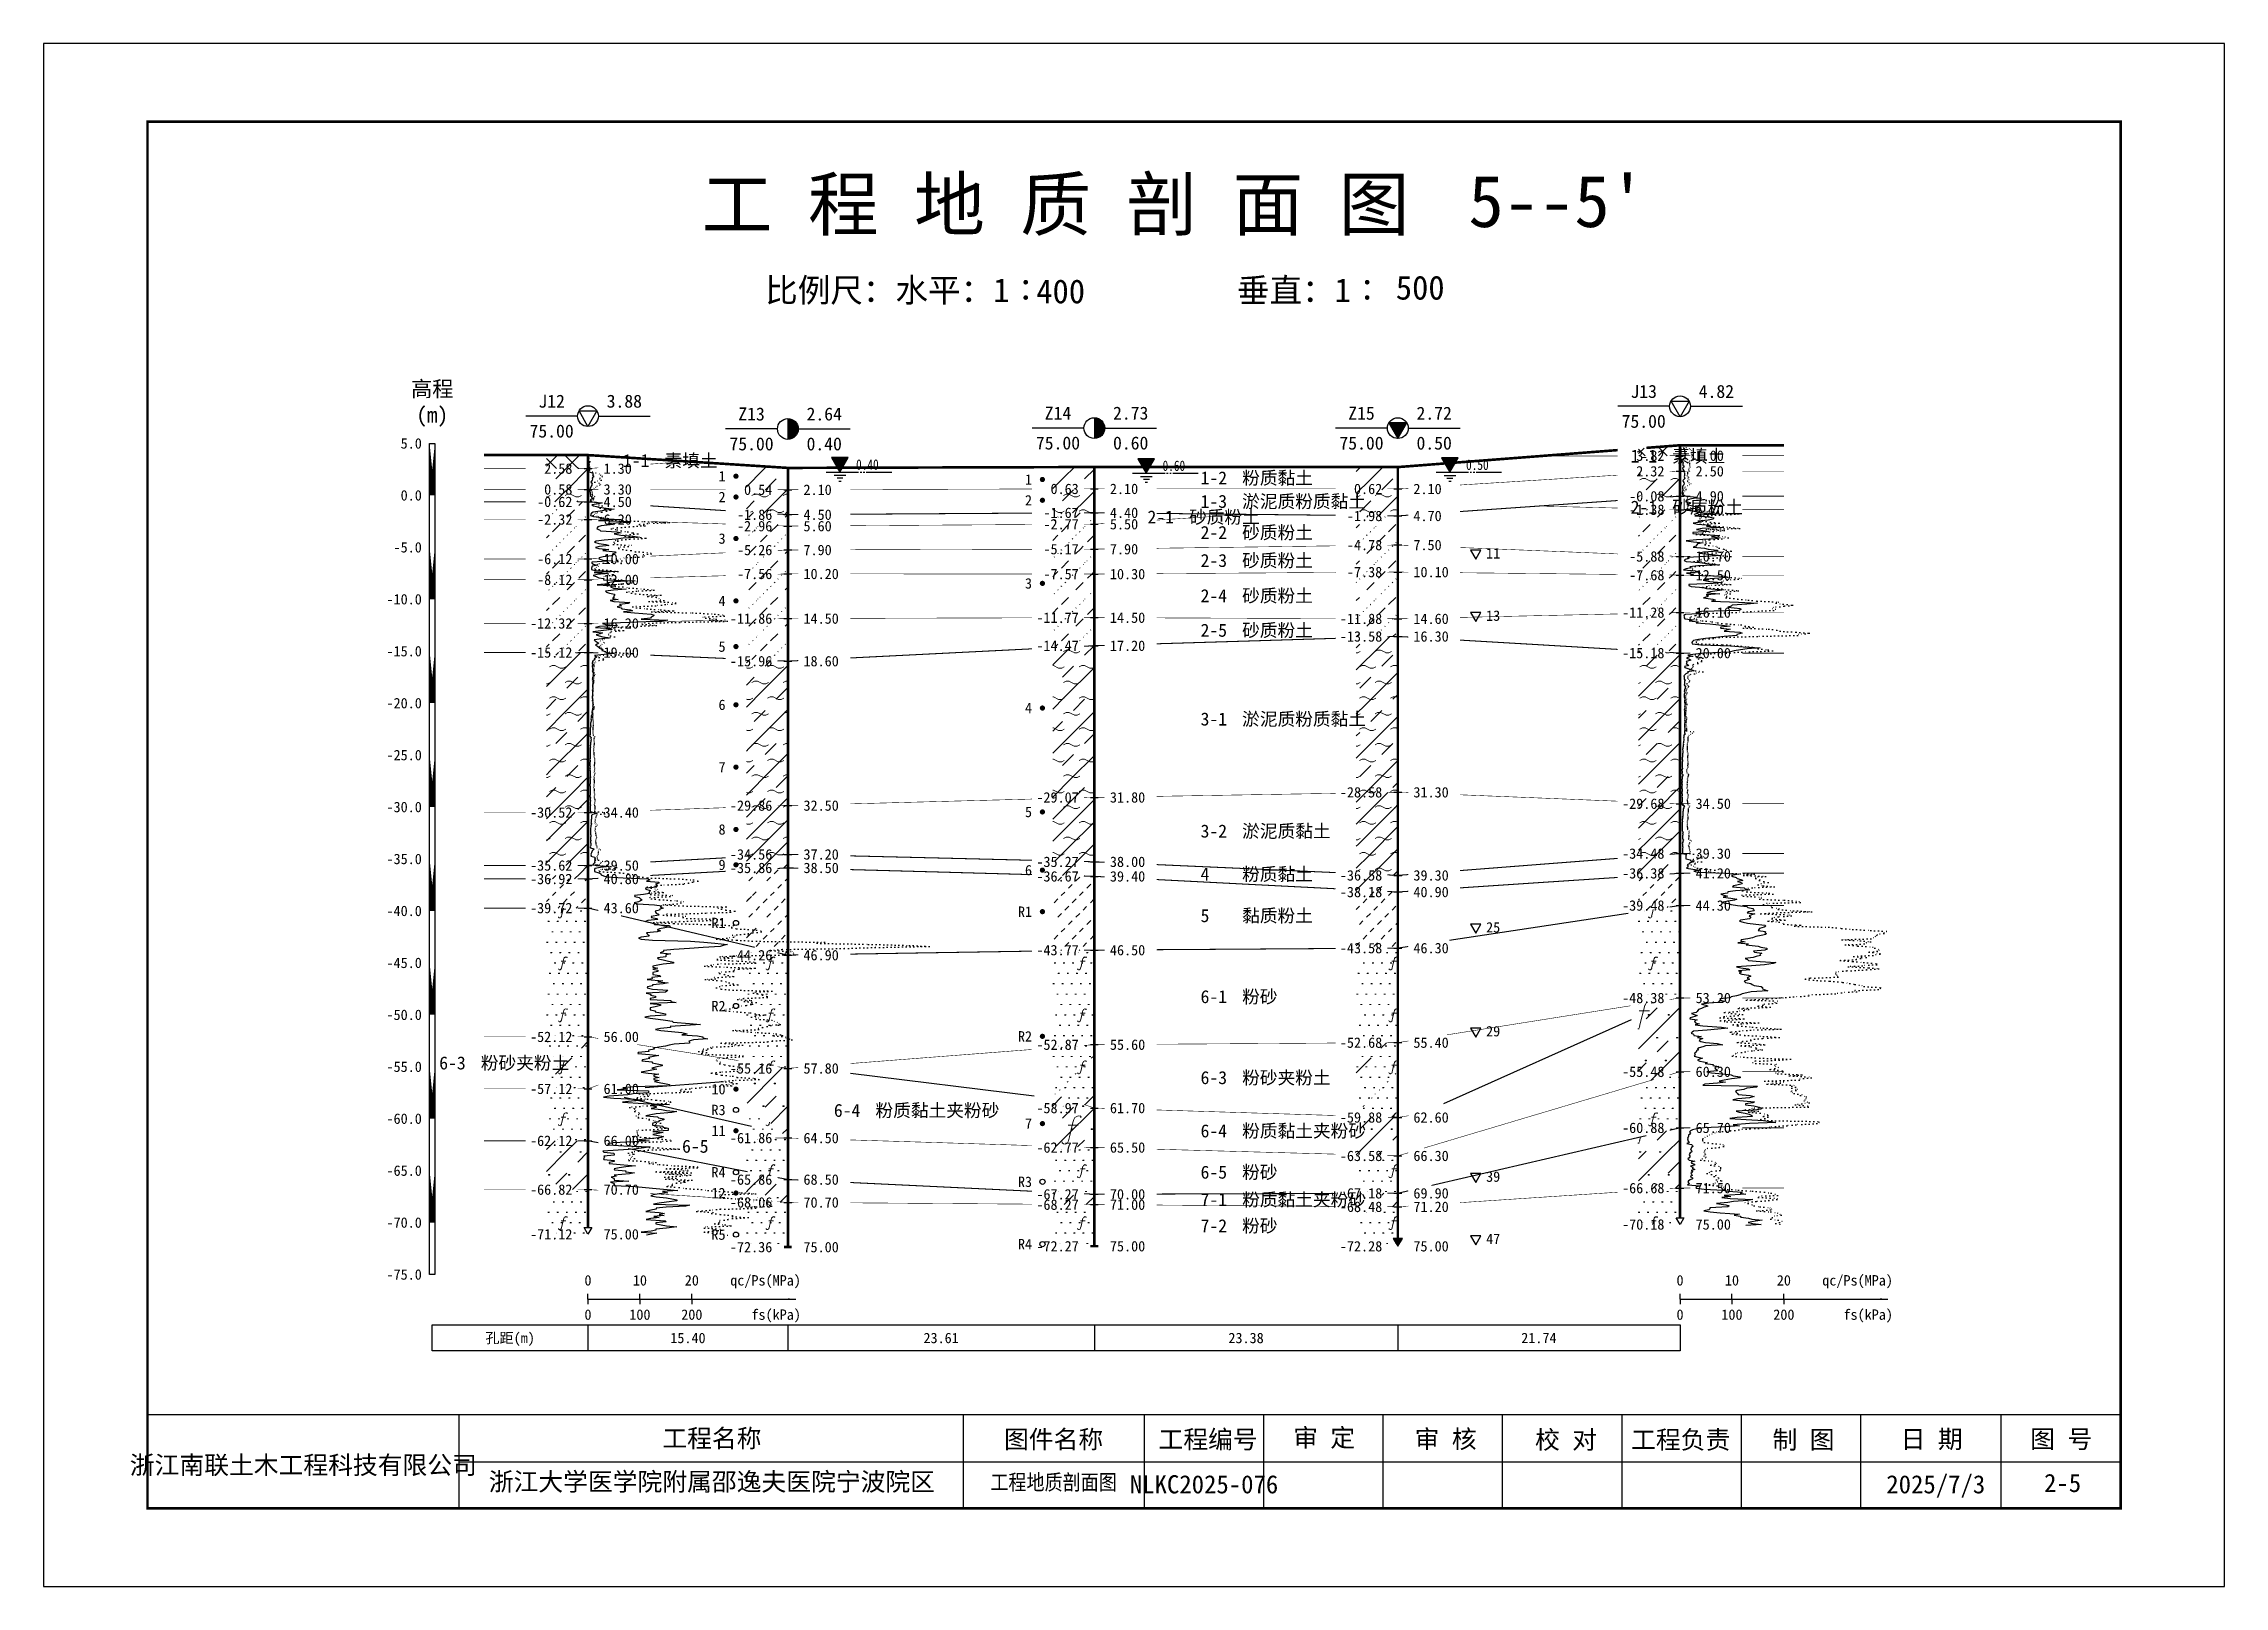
# Model space of a CAD drawing. Extents: x -37 to 3540, y -1485 to 297.
# Drawn here: x 1728.7 to 2148.7, y 0 to 297 of the extents above; entities that cross this region are included whole.
import ezdxf
from ezdxf.enums import TextEntityAlignment as Align

# ---------------------------------------------------------------- set-up
doc = ezdxf.new("R2010")
doc.units = 0
doc.linetypes.add('DOT', pattern=[6.35, 0, -6.35])
doc.layers.get('0').update_dxf_attribs({"linetype": 'CONTINUOUS'})
for name, color, linetype in [('CURVE', 200, 'CONTINUOUS'), ('FRAME', 7, 'CONTINUOUS'), ('HOLE', 41, 'CONTINUOUS'), ('RULER', 7, 'CONTINUOUS'), ('SAMPLE', 1, 'CONTINUOUS'), ('STRATUM', 241, 'CONTINUOUS')]:
    doc.layers.add(name, color=color, linetype=linetype)
doc.layers.add('HATCH', color=7, linetype='CONTINUOUS', lineweight=13)
doc.styles.add('ST', font='')
doc.styles.get('ST').set_extended_font_data('SimSun')
pattern_1 = [(45, (1728.7487, 0), (-2.12132, 2.12132), [10, 0]), (135, (1728.7487, 0), (-2.12132, -2.12132), [10, 0])]
pattern_2 = [(45, (1728.7487, 0), (-4.24264, 4.24264), [10, 0]), (45, (1729.8097, -3.182), (-2.12132, 6.36396), [3, -3])]
pattern_3 = [(45, (1728.7487, 0), (-4.24264, 4.24264), [10, 0]), (45, (1729.8097, -3.182), (-2.12132, 6.36396), [3, -3]), (26.565, (1729.8228, -0.2536), (5.999823, 5.999812), [0.567, -12.849]), (0, (1729.256, -0.2536), (0, 6), [0.567, -5.433]), (26.565, (1727.1674, 0), (5.999823, 5.999812), [0.567, -12.849]), (0, (1727.6745, 0.2536), (0, 6), [0.567, -5.433]), (153.435, (1729.2558, -0.2536), (-5.999818, -5e-06), [1.134, -12.2826]), (26.565, (1732.8228, 2.7464), (5.999823, 5.999812), [0.567, -12.849]), (0, (1732.256, 2.7464), (0, 6), [0.567, -5.433]), (26.565, (1730.1674, 3), (5.999823, 5.999812), [0.567, -12.849]), (0, (1730.6745, 3.2536), (0, 6), [0.567, -5.433]), (153.435, (1732.2558, 2.7464), (-5.999818, -5e-06), [1.134, -12.2826])]
pattern_4 = [(45, (1728.7487, 0), (-7e-07, 6.99998), [1.97196, -7.92754]), (45, (1731.5615, 2.829), (-7e-07, 6.99998), [1.99367, -7.90583]), (45, (1733.816, 5.082), (-7e-07, 6.99998), [1.81361, -8.08588]), (26.56505, (1728.7487, 3.5), (7, 7), [0.0965, -15.55598]), (36.8699, (1729.4487, 4.2), (7, 7), [0.19775, -34.80225]), (315, (1732.2487, 6.976), (6.99998, 1e-06), [0.03305, -9.86644]), (26.56505, (1732.2487, 0), (7, 7), [0.14475, -15.50773]), (26.56505, (1732.9487, 0.7), (7, 7), [0.10528, -15.5472]), (90, (1733.299, 1.05), (-7, -5e-07), [0.02877, -6.97123]), (26.56505, (1733.6487, 1.4), (7, 7), [0.09101, -31.21394]), (36.8699, (1734.3487, 2.1), (7, 7), [0.11069, -34.88931]), (45, (1735.0487, 2.8), (-2e-07, 6.99998), [0.10911, -9.79038]), (315, (1735.663, 3.548), (6.99998, 1e-06), [0.03305, -9.86644]), (36.8699, (1730.1487, 4.9), (7, 7), [0.10224, -34.89776]), (53.1301, (1730.8487, 5.6), (14, 21), [0.13438, -34.86562]), (53.1301, (1731.5487, 6.3), (14, 21), [0.12625, -34.87375])]
pattern_5 = [(45, (1728.7487, 0), (-2.12132, 2.12132), [10, 0]), (26.565, (1729.8228, -0.2536), (5.999823, 5.999812), [0.567, -12.849]), (0, (1729.256, -0.2536), (0, 6), [0.567, -5.433]), (26.565, (1727.1674, 0), (5.999823, 5.999812), [0.567, -12.849]), (0, (1727.6745, 0.2536), (0, 6), [0.567, -5.433]), (153.435, (1729.2558, -0.2536), (-5.999818, -5e-06), [1.134, -12.2826]), (26.565, (1732.8228, 2.7464), (5.999823, 5.999812), [0.567, -12.849]), (0, (1732.256, 2.7464), (0, 6), [0.567, -5.433]), (26.565, (1730.1674, 3), (5.999823, 5.999812), [0.567, -12.849]), (0, (1730.6745, 3.2536), (0, 6), [0.567, -5.433]), (153.435, (1732.2558, 2.7464), (-5.999818, -5e-06), [1.134, -12.2826])]
pattern_6 = [(45, (1728.7487, 0), (-6e-07, 6.99998), [0.9473, -8.9522]), (45, (1730.1487, 1.4), (-6e-07, 6.99998), [0.9869, -8.9126]), (45, (1731.5487, 2.8), (-6e-07, 6.99998), [1.06018, -8.83931]), (45, (1732.9487, 4.2), (-6e-07, 6.99998), [0.94918, -8.95032]), (45, (1734.3487, 5.6), (-6e-07, 6.99998), [1.0365, -8.863]), (45, (1732.2487, 0), (-6e-07, 6.99998), [1.01335, -8.88615]), (45, (1733.6487, 1.4), (-6e-07, 6.99998), [1.07896, -12.12037]), (45, (1735.0487, 2.8), (-6e-07, 6.99998), [0.99882, -8.90067]), (45, (1729.4487, 4.2), (-4e-07, 6.99998), [1.05533, -8.84416]), (45, (1730.8487, 5.6), (-4e-07, 6.99998), [1.0365, -8.863])]
pattern_7 = [(82.875, (1727.914, -1.206), (0.0003693, 10.0001764), [0.0893, -80.5337]), (143.13, (1728.015, -1.2818), (-29.999964, 20.000054), [0.12627, -49.87373]), (172.875, (1728.1923, -1.304), (-70.0002457, 9.9996603), [0.17857, -80.44443]), (206.565, (1728.3707, -1.2147), (-9.999705, -9.999687), [0.19954, -22.16046]), (243.435, (1728.46, -1.0363), (9e-06, -9.999696), [0.19954, -22.16146]), (255.964, (1728.5493, -0.679), (-0.0002, -9.999501), [0.36813, -40.86287]), (255.964, (1728.8593, 0.561), (-0.0002, -9.999501), [1.27838, -39.95262]), (255.964, (1728.9278, 0.835), (-0.0002, -9.999501), [0.28235, -40.94865]), (216.87, (1729.118, 1.0892), (-9.999982, -10.000018), [0.12627, -49.87373]), (243.435, (1729.017, 1.0135), (9e-06, -9.999696), [0.19954, -22.16146]), (206.565, (1729.2965, 1.1785), (-9.999705, -9.999687), [0.19954, -22.16046]), (172.875, (1729.4737, 1.1563), (-70.0002457, 9.9996603), [0.17857, -80.44443]), (143.13, (1729.5747, 1.0806), (-29.999964, 20.000054), [0.12627, -49.87373]), (82.875, (1729.5636, 0.992), (0.0003693, 10.0001764), [0.0893, -80.5337]), (0, (1728.419, 0.34), (0, 10), [0.89286, -9.10714]), (0, (1728.7737, 0), (1, 2), [0, -1.75]), (0, (1728.7487, 0.025), (1, 2), [0, -1.75]), (0, (1728.7487, 0), (1, 2), [0, -1.75]), (0, (1728.7237, 0), (1, 2), [0, -1.75]), (0, (1728.7487, -0.025), (1, 2), [0, -1.75])]
pattern_8 = [(45, (1728.749, 0), (-2e-06, 15.39996), [4.3383, -17.4406]), (45, (1734.937, 6.223), (-2e-06, 15.39996), [4.3861, -17.3928]), (45, (1739.897, 11.181), (-2e-06, 15.39996), [3.9899, -17.7889]), (26.565, (1728.749, 7.7), (15.4, 15.4), [0.2123, -34.22315]), (36.8699, (1730.2887, 9.24), (15.4, 15.4), [0.43504, -76.56496]), (315, (1736.449, 15.347), (15.39996, 3e-06), [0.0727, -21.7062]), (26.565, (1736.449, 0), (15.4, 15.4), [0.31845, -34.117]), (26.565, (1737.989, 1.54), (15.4, 15.4), [0.2316, -34.2038]), (90, (1738.759, 2.31), (-15.4, -1e-06), [0.0633, -15.3367]), (26.565, (1739.529, 3.08), (15.4, 15.4), [0.2002, -68.6707]), (36.8699, (1741.0687, 4.62), (15.4, 15.4), [0.2435, -76.7565]), (45, (1742.609, 6.16), (-5e-07, 15.39996), [0.24005, -21.53884]), (315, (1743.96, 7.805), (15.39996, 3e-06), [0.0727, -21.7062]), (36.8699, (1731.8287, 10.78), (15.4, 15.4), [0.2249, -76.7751]), (53.1301, (1733.3687, 12.32), (30.8, 46.2), [0.29564, -76.70436]), (53.1301, (1734.9087, 13.86), (30.8, 46.2), [0.27774, -76.72226])]
pattern_9 = [(82.875, (1726.9125, -2.6533), (0.000812, 22.000388), [0.1964, -177.1742]), (143.13, (1727.1348, -2.82), (-65.99992, 44.00012), [0.2778, -109.7222]), (172.875, (1727.5246, -2.8687), (-154.00054, 21.999253), [0.3929, -176.9777]), (206.565, (1727.917, -2.672), (-21.99935, -21.9993), [0.439, -48.753]), (243.435, (1728.114, -2.28), (2e-05, -21.99933), [0.439, -48.7552]), (255.964, (1728.31, -1.494), (-0.00044, -21.9989), [0.8099, -89.8983]), (255.964, (1728.992, 1.2344), (-0.00044, -21.9989), [2.8124, -87.8958]), (255.964, (1729.1427, 1.837), (-0.00044, -21.9989), [0.6212, -90.087]), (216.87, (1729.5613, 2.3963), (-21.99996, -22.00004), [0.2778, -109.7222]), (243.435, (1729.339, 2.23), (2e-05, -21.99933), [0.439, -48.7552]), (206.565, (1729.954, 2.593), (-21.99935, -21.9993), [0.439, -48.753]), (172.875, (1730.3437, 2.544), (-154.00054, 21.999253), [0.3929, -176.9777]), (143.13, (1730.566, 2.3772), (-65.99992, 44.00012), [0.2778, -109.7222]), (82.875, (1730.5416, 2.1823), (0.000812, 22.000388), [0.1964, -177.1742]), (0, (1728.023, 0.748), (0, 22), [1.9643, -20.0357]), (0, (1728.8037, 0), (2.2, 4.4), [0, -3.85]), (0, (1728.7487, 0.055), (2.2, 4.4), [0, -3.85]), (0, (1728.7487, 0), (2.2, 4.4), [0, -3.85]), (0, (1728.6937, 0), (2.2, 4.4), [0, -3.85]), (0, (1728.7487, -0.055), (2.2, 4.4), [0, -3.85])]

msp = doc.modelspace()

# ---------------------------------------------------------------- texts
at = {"layer": 'CURVE', "style": 'ST'}
for s, p in [('11', (2006.56, 198.88)), ('13', (2006.56, 186.88)), ('25', (2006.56, 126.88)), ('29', (2006.56, 106.88)), ('39', (2006.56, 78.88)), ('47', (2006.56, 66.88))]:
    msp.add_text(s, height=2, dxfattribs=at).set_placement(p, align=Align.MIDDLE_LEFT)
at = {"layer": 'HOLE', "style": 'ST'}
for s, p in [('J13', (2036.91, 230.05)), ('4.82', (2050.91, 230.05)), ('J12', (1826.59, 228.17)), ('3.88', (1840.59, 228.17)), ('Z13', (1865.09, 225.7)), ('2.64', (1879.09, 225.7)), ('Z14', (1924.11, 225.87)), ('2.73', (1938.11, 225.87)), ('Z15', (1982.56, 225.85)), ('2.72', (1996.56, 225.85)), ('75.00', (1826.59, 222.42)), ('75.00', (2036.91, 224.3)), ('75.00', (1865.09, 219.95)), ('0.40', (1879.09, 219.95)), ('75.00', (1924.11, 220.12)), ('0.60', (1938.11, 220.12)), ('75.00', (1982.56, 220.1)), ('0.50', (1996.56, 220.1))]:
    msp.add_text(s, height=2.5, dxfattribs=at).set_placement(p, align=Align.MIDDLE_CENTER)
for s, p in [('3.82', (2040.91, 217.68)), ('2.58', (1830.59, 215.19)), ('2.32', (2040.91, 214.68)), ('0.58', (1830.59, 211.19)), ('0.54', (1869.09, 211.12)), ('0.63', (1928.11, 211.29)), ('0.62', (1986.56, 211.28)), ('-0.08', (2040.91, 209.88)), ('-0.62', (1830.59, 208.79)), ('-2.32', (1830.59, 205.4)), ('-1.86', (1869.09, 206.32)), ('-1.67', (1928.11, 206.69)), ('-1.98', (1986.56, 206.08)), ('-1.38', (2040.91, 207.28)), ('-2.96', (1869.09, 204.12)), ('-2.77', (1928.11, 204.49)), ('-6.12', (1830.59, 197.79)), ('-5.26', (1869.09, 199.52)), ('-5.17', (1928.11, 199.69)), ('-4.78', (1986.56, 200.48)), ('-5.88', (2040.91, 198.28)), ('-8.12', (1830.59, 193.79)), ('-7.56', (1869.09, 194.92)), ('-7.57', (1928.11, 194.89)), ('-7.38', (1986.56, 195.28)), ('-7.68', (2040.91, 194.68)), ('-12.32', (1830.59, 185.39)), ('-11.86', (1869.09, 186.32)), ('-11.77', (1928.11, 186.49)), ('-11.88', (1986.56, 186.28)), ('-11.28', (2040.91, 187.48)), ('-15.12', (1830.59, 179.79)), ('-14.47', (1928.11, 181.09)), ('-13.58', (1986.56, 182.88)), ('-15.18', (2040.91, 179.68)), ('-15.96', (1869.09, 178.12)), ('-29.86', (1869.09, 150.32)), ('-29.07', (1928.11, 151.89)), ('-28.58', (1986.56, 152.88)), ('-29.68', (2040.91, 150.68)), ('-30.52', (1830.59, 148.99)), ('-35.62', (1830.59, 138.79)), ('-34.56', (1869.09, 140.92)), ('-35.86', (1869.09, 138.32)), ('-35.27', (1928.11, 139.49)), ('-34.48', (2040.91, 141.08)), ('-36.92', (1830.59, 136.19)), ('-36.67', (1928.11, 136.69)), ('-36.58', (1986.56, 136.88)), ('-38.18', (1986.56, 133.68)), ('-36.38', (2040.91, 137.28)), ('-39.72', (1830.59, 130.59)), ('-39.48', (2040.91, 131.08)), ('-44.26', (1869.09, 121.52)), ('-43.77', (1928.11, 122.49)), ('-43.58', (1986.56, 122.88)), ('-48.38', (2040.91, 113.28)), ('-52.12', (1830.59, 105.8)), ('-52.87', (1928.11, 104.29)), ('-52.68', (1986.56, 104.68)), ('-57.12', (1830.59, 95.79)), ('-55.16', (1869.09, 99.72)), ('-55.48', (2040.91, 99.08)), ('-58.97', (1928.11, 92.09)), ('-59.88', (1986.56, 90.28)), ('-60.88', (2040.91, 88.28)), ('-62.12', (1830.59, 85.79)), ('-61.86', (1869.09, 86.32)), ('-62.77', (1928.11, 84.49)), ('-63.58', (1986.56, 82.88)), ('-66.82', (1830.59, 76.39)), ('-65.86', (1869.09, 78.32)), ('-67.27', (1928.11, 75.49)), ('-67.18', (1986.56, 75.68)), ('-66.68', (2040.91, 76.68)), ('-68.06', (1869.09, 73.92)), ('-68.27', (1928.11, 73.49)), ('-68.48', (1986.56, 73.08)), ('-71.12', (1830.59, 67.79)), ('-70.18', (2040.91, 69.68)), ('-72.36', (1869.09, 65.32)), ('-72.27', (1928.11, 65.49)), ('-72.28', (1986.56, 65.48))]:
    msp.add_text(s, height=2, dxfattribs=at).set_placement(p, align=Align.MIDDLE_RIGHT)
for s, p in [('1.00', (2046.91, 217.68)), ('1.30', (1836.59, 215.19)), ('2.50', (2046.91, 214.68)), ('3.30', (1836.59, 211.19)), ('2.10', (1875.09, 211.12)), ('2.10', (1934.11, 211.29)), ('2.10', (1992.56, 211.28)), ('4.90', (2046.91, 209.88)), ('4.50', (1836.59, 208.79)), ('6.20', (1836.59, 205.4)), ('4.50', (1875.09, 206.32)), ('4.40', (1934.11, 206.69)), ('4.70', (1992.56, 206.08)), ('6.20', (2046.91, 207.28)), ('5.60', (1875.09, 204.12)), ('5.50', (1934.11, 204.49)), ('10.00', (1836.59, 197.79)), ('7.90', (1875.09, 199.52)), ('7.90', (1934.11, 199.69)), ('7.50', (1992.56, 200.48)), ('10.70', (2046.91, 198.28)), ('12.00', (1836.59, 193.79)), ('10.20', (1875.09, 194.92)), ('10.30', (1934.11, 194.89)), ('10.10', (1992.56, 195.28)), ('12.50', (2046.91, 194.68)), ('16.20', (1836.59, 185.39)), ('14.50', (1875.09, 186.32)), ('14.50', (1934.11, 186.49)), ('14.60', (1992.56, 186.28)), ('16.10', (2046.91, 187.48)), ('19.00', (1836.59, 179.79)), ('17.20', (1934.11, 181.09)), ('16.30', (1992.56, 182.88)), ('20.00', (2046.91, 179.68)), ('18.60', (1875.09, 178.12)), ('32.50', (1875.09, 150.32)), ('31.80', (1934.11, 151.89)), ('31.30', (1992.56, 152.88)), ('34.50', (2046.91, 150.68)), ('34.40', (1836.59, 148.99)), ('39.50', (1836.59, 138.79)), ('37.20', (1875.09, 140.92)), ('38.50', (1875.09, 138.32)), ('38.00', (1934.11, 139.49)), ('39.30', (2046.91, 141.08)), ('40.80', (1836.59, 136.19)), ('39.40', (1934.11, 136.69)), ('39.30', (1992.56, 136.88)), ('40.90', (1992.56, 133.68)), ('41.20', (2046.91, 137.28)), ('43.60', (1836.59, 130.59)), ('44.30', (2046.91, 131.08)), ('46.90', (1875.09, 121.52)), ('46.50', (1934.11, 122.49)), ('46.30', (1992.56, 122.88)), ('53.20', (2046.91, 113.28)), ('56.00', (1836.59, 105.8)), ('55.60', (1934.11, 104.29)), ('55.40', (1992.56, 104.68)), ('61.00', (1836.59, 95.79)), ('57.80', (1875.09, 99.72)), ('60.30', (2046.91, 99.08)), ('61.70', (1934.11, 92.09)), ('62.60', (1992.56, 90.28)), ('65.70', (2046.91, 88.28)), ('66.00', (1836.59, 85.79)), ('64.50', (1875.09, 86.32)), ('65.50', (1934.11, 84.49)), ('66.30', (1992.56, 82.88)), ('70.70', (1836.59, 76.39)), ('68.50', (1875.09, 78.32)), ('70.00', (1934.11, 75.49)), ('69.90', (1992.56, 75.68)), ('71.50', (2046.91, 76.68)), ('70.70', (1875.09, 73.92)), ('71.00', (1934.11, 73.49)), ('71.20', (1992.56, 73.08)), ('75.00', (1836.59, 67.79)), ('75.00', (2046.91, 69.68)), ('75.00', (1875.09, 65.32)), ('75.00', (1934.11, 65.49)), ('75.00', (1992.56, 65.48))]:
    msp.add_text(s, height=2, dxfattribs=at).set_placement(p, align=Align.MIDDLE_LEFT)
at = {"layer": 'RULER', "style": 'ST'}
for s, height, p in [('高程', 3, (1803.59, 232.04)), ('(m)', 3, (1803.59, 227.04)), ('0', 2, (1833.59, 53.32)), ('100', 2, (1843.59, 53.32)), ('200', 2, (1853.59, 53.32)), ('0', 2, (2043.91, 53.32)), ('100', 2, (2053.91, 53.32)), ('200', 2, (2063.91, 53.32))]:
    msp.add_text(s, height=height, dxfattribs=at).set_placement(p, align=Align.TOP_CENTER)
for s, p in [('5.0', (1801.59, 220.04)), ('0.0', (1801.59, 210.04)), ('-5.0', (1801.59, 200.04)), ('-10.0', (1801.59, 190.04)), ('-15.0', (1801.59, 180.04)), ('-20.0', (1801.59, 170.04)), ('-25.0', (1801.59, 160.04)), ('-30.0', (1801.59, 150.04)), ('-35.0', (1801.59, 140.04)), ('-40.0', (1801.59, 130.04)), ('-45.0', (1801.59, 120.04)), ('-50.0', (1801.59, 110.04)), ('-55.0', (1801.59, 100.04)), ('-60.0', (1801.59, 90.04)), ('-65.0', (1801.59, 80.04)), ('-70.0', (1801.59, 70.04)), ('-75.0', (1801.59, 60.04))]:
    msp.add_text(s, height=2, dxfattribs=at).set_placement(p, align=Align.MIDDLE_RIGHT)
for s, p in [('0', (1833.59, 57.32)), ('10', (1843.59, 57.32)), ('20', (1853.59, 57.32)), ('0', (2043.91, 57.32)), ('10', (2053.91, 57.32)), ('20', (2063.91, 57.32))]:
    msp.add_text(s, height=2, dxfattribs=at).set_placement(p, align=Align.BOTTOM_CENTER)
for p in [(1874.59, 57.32), (2084.91, 57.32)]:
    msp.add_text('qc/Ps(MPa)', height=2, dxfattribs=at).set_placement(p, align=Align.BOTTOM_RIGHT)
for p in [(1874.59, 53.32), (2084.91, 53.32)]:
    msp.add_text('fs(kPa)', height=2, dxfattribs=at).set_placement(p, align=Align.TOP_RIGHT)
for s, p in [('孔距(m)', (1818.59, 47.82)), ('15.40', (1852.84, 47.82)), ('23.61', (1901.6, 47.82)), ('23.38', (1960.33, 47.82)), ('21.74', (2016.73, 47.82))]:
    msp.add_text(s, height=2, dxfattribs=at).set_placement(p, align=Align.MIDDLE_CENTER)
at = {"layer": 'SAMPLE', "style": 'ST'}
for s, p in [('1', (1860.09, 213.72)), ('2', (1860.09, 209.72)), ('2', (1919.11, 209.09)), ('1', (1919.11, 213.09)), ('3', (1860.09, 201.72)), ('3', (1919.11, 193.09)), ('4', (1860.09, 189.72)), ('5', (1860.09, 180.92)), ('6', (1860.09, 169.72)), ('4', (1919.11, 169.09)), ('7', (1860.09, 157.72)), ('5', (1919.11, 149.09)), ('8', (1860.09, 145.72)), ('9', (1860.09, 138.92)), ('6', (1919.11, 137.89)), ('R1', (1919.11, 129.89)), ('R1', (1860.09, 127.72)), ('R2', (1860.09, 111.72)), ('R2', (1919.11, 105.89)), ('10', (1860.09, 95.72)), ('R3', (1860.09, 91.72)), ('11', (1860.09, 87.72)), ('7', (1919.11, 89.09)), ('R4', (1860.09, 79.72)), ('12', (1860.09, 75.72)), ('R3', (1919.11, 77.89)), ('R5', (1860.09, 67.72)), ('R4', (1919.11, 65.89))]:
    msp.add_text(s, height=2, dxfattribs=at).set_placement(p, align=Align.MIDDLE_RIGHT)
at = {"layer": 'STRATUM', "style": 'ST'}
for s, p in [('1-1', (2034.4, 217.61)), ('素填土', (2042.4, 217.61)), ('1-1', (1840.33, 216.73)), ('素填土', (1848.33, 216.73)), ('1-2', (1951.57, 213.39)), ('粉质黏土', (1959.57, 213.39)), ('1-3', (1951.57, 208.88)), ('淤泥质粉质黏土', (1959.57, 208.88)), ('2-1', (1941.34, 205.87)), ('砂质粉土', (1949.34, 205.87)), ('2-1', (2034.4, 207.77)), ('砂质粉土', (2042.4, 207.77)), ('2-2', (1951.57, 202.89)), ('砂质粉土', (1959.57, 202.89)), ('2-3', (1951.57, 197.5)), ('砂质粉土', (1959.57, 197.5)), ('2-4', (1951.57, 190.72)), ('砂质粉土', (1959.57, 190.72)), ('2-5', (1951.57, 184.07)), ('砂质粉土', (1959.57, 184.07)), ('3-1', (1951.57, 166.98)), ('淤泥质粉质黏土', (1959.57, 166.98)), ('淤泥质黏土', (1959.57, 145.41)), ('3-2', (1951.57, 145.41)), ('粉质黏土', (1959.57, 137.11)), ('4', (1951.57, 137.11)), ('5', (1951.57, 129.13)), ('黏质粉土', (1959.57, 129.13)), ('6-1', (1951.57, 113.53)), ('粉砂', (1959.57, 113.53)), ('6-3', (1804.94, 100.77)), ('粉砂夹粉土', (1812.94, 100.77)), ('6-3', (1951.57, 97.94)), ('粉砂夹粉土', (1959.57, 97.94)), ('6-4', (1880.95, 91.64)), ('粉质黏土夹粉砂', (1888.95, 91.64)), ('6-4', (1951.57, 87.69)), ('粉质黏土夹粉砂', (1959.57, 87.69)), ('6-5', (1851.71, 84.73)), ('6-5', (1951.57, 79.74)), ('粉砂', (1959.57, 79.74)), ('7-1', (1951.57, 74.45)), ('粉质黏土夹粉砂', (1959.57, 74.45)), ('7-2', (1951.57, 69.42)), ('粉砂', (1959.57, 69.42))]:
    msp.add_text(s, height=2.5, dxfattribs=at).set_placement(p, align=Align.MIDDLE_LEFT)

# ---------------------------------------------------------------- blocks, each defined once
blk = doc.blocks.new('图头_剖面图A3')
at = {"style": 'ST'}
for s, height, p in [('工 程 地 质 剖 面 图', 10, (-15.09, 10.79)), ('比例尺：水平：1∶            垂直：1∶', 4.6, (-11.5, -5.76))]:
    blk.add_text(s, height=height, dxfattribs=at).set_placement(p, align=Align.MIDDLE_CENTER)
for tag, height, p in [('01_剖面号', 10, (64.41, 11.39)), ('02_横向比例', 4.6, (-18.82, -5.99)), ('03＿纵向比例', 4.6, (50.43, -5.28))]:
    blk.add_attdef(tag, text='', height=height, dxfattribs=at).set_placement(p, align=Align.MIDDLE_LEFT)
blk = doc.blocks.new('图签_A3长')
for p, q in [((0, 18), (-380, 18)), ((-380, 18), (-380, 0)), ((-320, 0), (-320, 18)), ((-222.82, 0), (-222.82, 18)), ((-188, 0), (-188, 18)), ((-165, 0), (-165, 18)), ((-142, 0), (-142, 18)), ((-119, 0), (-119, 18)), ((-96, 0), (-96, 18)), ((-73, 0), (-73, 18)), ((-50, 0), (-50, 18)), ((-23, 0), (-23, 18)), ((0, 0), (0, 18)), ((-320, 9), (0, 9)), ((-380, 0), (0, 0))]:
    blk.add_line(p, q)
at = {"style": 'ST'}
for s, p in [('工程名称', (-271.3, 13.5)), ('图件名称', (-205.49, 13.3)), ('工程编号', (-175.73, 13.3)), ('审 定', (-153.38, 13.61)), ('审 核', (-129.99, 13.36)), ('校 对', (-106.8, 13.23)), ('工程负责', (-84.71, 13.23)), ('制 图', (-61.06, 13.23)), ('日 期', (-36.37, 13.36)), ('图 号', (-11.42, 13.36))]:
    blk.add_text(s, height=3.5, dxfattribs=at).set_placement(p, align=Align.MIDDLE_CENTER)
for tag, p in [('01＿单位名称', (-349.98, 8.36)), ('02＿工程名称', (-271.3, 5.16)), ('04＿工程编号', (-176.51, 4.65)), ('05＿日期', (-35.59, 4.65)), ('06＿图号', (-11.16, 4.91))]:
    blk.add_attdef(tag, text='', height=3.5, dxfattribs=at).set_placement(p, align=Align.MIDDLE_CENTER)
at = {"style": 'ST', "width": 0.85}
blk.add_attdef('03＿图件名称', text='', height=3, dxfattribs=at).set_placement((-205.49, 5.05), align=Align.MIDDLE_CENTER)
blk = doc.blocks.new('H_cpt_hole')
for p, q in [((-1.73, 1), (1.73, 1)), ((0, -2), (-1.73, 1)), ((1.73, 1), (0, -2))]:
    blk.add_line(p, q)
blk.add_circle((0, 0), 2)
blk = doc.blocks.new('H_sam_hole')
blk.add_line((0, 2), (0, -2))
at = {"const_width": 2}
blk.add_lwpolyline([(0, -1, 0.414214), (1, 0, 0.414214), (0, 1, 1)], format="xyb", dxfattribs=at)
blk.add_circle((0, 0), 2)
blk = doc.blocks.new('H_spt_hole')
blk.add_hatch(color=256).paths.add_polyline_path([(1.73, 1), (-1.73, 1), (0, -2)])
blk.add_lwpolyline([(0, -2), (1.73, 1), (-1.73, 1)], close=True)
blk.add_circle((0, 0), 2)
blk = doc.blocks.new('Trigon')
blk.add_hatch(color=256).paths.add_polyline_path([(-0.87, 1.5), (0, 0), (0.87, 1.5)])
blk.add_lwpolyline([(0, 0), (0.87, 1.5), (-0.87, 1.5)], close=True)
blk = doc.blocks.new('Arrow')
for points in [[(-3.984779, 0.348623), (0, 0), (-3.189535, 0)], [(-3.189535, 0), (0, 0), (-3.984779, -0.348623)]]:
    blk.add_solid(points)
blk = doc.blocks.new('SampleSoilUndisturbed')
at = {"const_width": 0.5}
blk.add_lwpolyline([(-0.25, 0, 1), (0.25, 0, 1)], format="xyb", close=True, dxfattribs=at)
blk = doc.blocks.new('SampleSoilDisturbed')
blk.add_circle((0, 0), 0.5)
blk = doc.blocks.new('TrigonHollow')
blk.add_lwpolyline([(0, -1.15), (1, 0.58), (-1, 0.58)], close=True)
blk = doc.blocks.new('Gwl')
blk.add_lwpolyline([(0, 0, 0, 3.22, 0), (0, 2.79, 3.22, 3.22, 0)], format="xyseb")
for points in [[(-2.63, 0), (3.61, 0)], [(3.93, 0), (4.21, 0)], [(4.53, 0), (4.8, 0)], [(5.09, 0), (9.99, 0)], [(-1.09, -0.61), (1.16, -0.61)], [(-0.54, -1.14), (0.61, -1.14)], [(-0.19, -1.74), (0.26, -1.74)]]:
    blk.add_lwpolyline(points)
blk.add_lwpolyline([(0, 0), (1.61, 2.79), (-1.61, 2.79)], close=True)
at = {"style": 'ST', "width": 0.8}
blk.add_attdef('*GWL', (3.14, 0.45), '', height=2, dxfattribs=at)

# ---------------------------------------------------------------- hatches: boundary and pattern name
at = {"layer": 'HATCH'}
h = msp.add_hatch(dxfattribs=at)
h.set_pattern_fill('STT', color=50, style=0)
h.set_pattern_definition(pattern_1)
h.paths.add_polyline_path([(2043.91, 219.68), (2035.91, 219.06), (2035.91, 217.65), (2043.91, 217.68)])
h.paths.add_polyline_path([(2041.57, 215.17), (2053.95, 215.17), (2053.95, 220.11), (2041.57, 220.11)], flags=9)
h.paths.add_polyline_path([(2033.79, 215.75), (2040.37, 215.75), (2040.37, 219.39), (2033.79, 219.39)], flags=9)
h.paths.add_polyline_path([(2034.7, 216.19), (2041.4, 216.19), (2041.4, 219.12), (2034.7, 219.12)], flags=9)
h = msp.add_hatch(dxfattribs=at)
h.set_pattern_fill('STT', color=50, style=0)
h.set_pattern_definition(pattern_1)
h.paths.add_polyline_path([(1833.59, 217.79), (1825.59, 217.79), (1825.59, 215.19), (1833.59, 215.19)])
h.paths.add_polyline_path([(1824.38, 213.71), (1831.08, 213.71), (1831.08, 216.64), (1824.38, 216.64)], flags=9)
h = msp.add_hatch(dxfattribs=at)
h.set_pattern_fill('FZNT', color=32, style=0)
h.set_pattern_definition(pattern_2)
h.paths.add_polyline_path([(1833.59, 215.19), (1825.59, 215.19), (1825.59, 211.19), (1833.59, 211.19)])
h.paths.add_polyline_path([(1824.38, 209.71), (1831.08, 209.71), (1831.08, 212.64), (1824.38, 212.64)], flags=9)
h.paths.add_polyline_path([(1824.38, 213.71), (1831.08, 213.71), (1831.08, 216.64), (1824.38, 216.64)], flags=9)
h = msp.add_hatch(dxfattribs=at)
h.set_pattern_fill('FZNT', color=32, style=0)
h.set_pattern_definition(pattern_2)
h.paths.add_polyline_path([(1872.09, 215.32), (1864.09, 215.84), (1864.09, 211.14), (1872.09, 211.12)])
h.paths.add_polyline_path([(1862.88, 209.63), (1869.58, 209.63), (1869.58, 212.57), (1862.88, 212.57)], flags=9)
h = msp.add_hatch(dxfattribs=at)
h.set_pattern_fill('FZNT', color=32, style=0)
h.set_pattern_definition(pattern_2)
h.paths.add_polyline_path([(1931.11, 215.49), (1923.11, 215.47), (1923.11, 211.27), (1931.11, 211.29)])
h.paths.add_polyline_path([(1921.9, 209.8), (1928.6, 209.8), (1928.6, 212.74), (1921.9, 212.74)], flags=9)
h = msp.add_hatch(dxfattribs=at)
h.set_pattern_fill('FZNT', color=32, style=0)
h.set_pattern_definition(pattern_2)
h.paths.add_polyline_path([(1989.56, 215.48), (1981.56, 215.48), (1981.56, 211.28), (1989.56, 211.28)])
h.paths.add_polyline_path([(1980.35, 209.79), (1987.04, 209.79), (1987.04, 212.72), (1980.35, 212.72)], flags=9)
h = msp.add_hatch(dxfattribs=at)
h.set_pattern_fill('YNFNT', color=251, style=0)
h.set_pattern_definition(pattern_3)
h.paths.add_polyline_path([(2043.91, 214.68), (2035.91, 214.18), (2035.91, 209.32), (2043.91, 209.88)])
h.paths.add_polyline_path([(2033.27, 208.39), (2041.4, 208.39), (2041.4, 211.32), (2033.27, 211.32)], flags=9)
h.paths.add_polyline_path([(2034.7, 213.19), (2041.4, 213.19), (2041.4, 216.12), (2034.7, 216.12)], flags=9)
h = msp.add_hatch(dxfattribs=at)
h.set_pattern_fill('YNFNT', color=251, style=0)
h.set_pattern_definition(pattern_3)
h.paths.add_polyline_path([(1833.59, 211.19), (1825.59, 211.19), (1825.59, 208.79), (1833.59, 208.79)])
h.paths.add_polyline_path([(1822.95, 207.31), (1831.08, 207.31), (1831.08, 210.24), (1822.95, 210.24)], flags=9)
h.paths.add_polyline_path([(1824.38, 209.71), (1831.08, 209.71), (1831.08, 212.64), (1824.38, 212.64)], flags=9)
h = msp.add_hatch(dxfattribs=at)
h.set_pattern_fill('SZFT', color=52, style=0)
h.set_pattern_definition(pattern_4)
h.paths.add_polyline_path([(1833.59, 208.79), (1825.59, 208.79), (1825.59, 205.4), (1833.59, 205.4)])
h.paths.add_polyline_path([(1822.95, 203.91), (1831.08, 203.91), (1831.08, 206.84), (1822.95, 206.84)], flags=9)
h.paths.add_polyline_path([(1822.95, 207.31), (1831.08, 207.31), (1831.08, 210.24), (1822.95, 210.24)], flags=9)
h = msp.add_hatch(dxfattribs=at)
h.set_pattern_fill('YNFNT', color=251, style=0)
h.set_pattern_definition(pattern_3)
h.paths.add_polyline_path([(1872.09, 211.12), (1864.09, 211.14), (1864.09, 206.84), (1872.09, 206.32)])
h.paths.add_polyline_path([(1861.45, 204.83), (1869.58, 204.83), (1869.58, 207.77), (1861.45, 207.77)], flags=9)
h.paths.add_polyline_path([(1862.88, 209.63), (1869.58, 209.63), (1869.58, 212.57), (1862.88, 212.57)], flags=9)
h = msp.add_hatch(dxfattribs=at)
h.set_pattern_fill('YNFNT', color=251, style=0)
h.set_pattern_definition(pattern_3)
h.paths.add_polyline_path([(1931.11, 211.29), (1923.11, 211.27), (1923.11, 206.64), (1931.11, 206.69)])
h.paths.add_polyline_path([(1920.47, 205.2), (1928.6, 205.2), (1928.6, 208.14), (1920.47, 208.14)], flags=9)
h.paths.add_polyline_path([(1921.9, 209.8), (1928.6, 209.8), (1928.6, 212.74), (1921.9, 212.74)], flags=9)
h = msp.add_hatch(dxfattribs=at)
h.set_pattern_fill('YNFNT', color=251, style=0)
h.set_pattern_definition(pattern_3)
h.paths.add_polyline_path([(1989.56, 211.28), (1988.81, 211.28), (1981.56, 211.28), (1981.56, 206.16), (1989.56, 206.08)])
h.paths.add_polyline_path([(1958.74, 206.44), (1985.42, 206.44), (1985.42, 211.39), (1958.74, 211.39)], flags=9)
h.paths.add_polyline_path([(1978.92, 204.59), (1987.04, 204.59), (1987.04, 207.52), (1978.92, 207.52)], flags=9)
h.paths.add_polyline_path([(1980.35, 209.79), (1987.04, 209.79), (1987.04, 212.72), (1980.35, 212.72)], flags=9)
h = msp.add_hatch(dxfattribs=at)
h.set_pattern_fill('SZFT', color=52, style=0)
h.set_pattern_definition(pattern_4)
h.paths.add_polyline_path([(2043.91, 207.28), (2035.91, 207.48), (2035.91, 198.6), (2043.91, 198.28)])
h.paths.add_polyline_path([(2041.57, 205.33), (2057.52, 205.33), (2057.52, 210.27), (2041.57, 210.27)], flags=9)
h.paths.add_polyline_path([(2033.79, 205.91), (2040.37, 205.91), (2040.37, 209.55), (2033.79, 209.55)], flags=9)
h.paths.add_polyline_path([(2033.27, 196.79), (2041.4, 196.79), (2041.4, 199.72), (2033.27, 199.72)], flags=9)
h.paths.add_polyline_path([(2033.27, 205.79), (2041.4, 205.79), (2041.4, 208.72), (2033.27, 208.72)], flags=9)
h = msp.add_hatch(dxfattribs=at)
h.set_pattern_fill('SZFT', color=52, style=0)
h.set_pattern_definition(pattern_4)
h.paths.add_polyline_path([(1833.59, 205.4), (1825.59, 205.4), (1825.59, 197.79), (1833.59, 197.79)])
h.paths.add_polyline_path([(1822.95, 196.31), (1831.08, 196.31), (1831.08, 199.24), (1822.95, 199.24)], flags=9)
h.paths.add_polyline_path([(1822.95, 203.91), (1831.08, 203.91), (1831.08, 206.84), (1822.95, 206.84)], flags=9)
h = msp.add_hatch(dxfattribs=at)
h.set_pattern_fill('SZFT', color=52, style=0)
h.set_pattern_definition(pattern_4)
h.paths.add_polyline_path([(1872.09, 206.32), (1864.09, 206.84), (1864.09, 204.39), (1872.09, 204.12)])
h.paths.add_polyline_path([(1861.45, 202.63), (1869.58, 202.63), (1869.58, 205.57), (1861.45, 205.57)], flags=9)
h.paths.add_polyline_path([(1861.45, 204.83), (1869.58, 204.83), (1869.58, 207.77), (1861.45, 207.77)], flags=9)
h = msp.add_hatch(dxfattribs=at)
h.set_pattern_fill('SZFT', color=52, style=0)
h.set_pattern_definition(pattern_4)
h.paths.add_polyline_path([(1931.11, 206.69), (1923.11, 206.64), (1923.11, 204.44), (1931.11, 204.49)])
h.paths.add_polyline_path([(1920.48, 203.01), (1928.59, 203.01), (1928.59, 205.91), (1920.48, 205.91)], flags=9)
h.paths.add_polyline_path([(1920.47, 205.2), (1928.6, 205.2), (1928.6, 208.14), (1920.47, 208.14)], flags=9)
h = msp.add_hatch(dxfattribs=at)
h.set_pattern_fill('SZFT', color=52, style=0)
h.set_pattern_definition(pattern_4)
h.paths.add_polyline_path([(1931.11, 204.49), (1923.11, 204.44), (1923.11, 199.67), (1931.11, 199.69)])
h.paths.add_polyline_path([(1920.47, 198.2), (1928.6, 198.2), (1928.6, 201.12), (1920.47, 201.12)], flags=9)
h.paths.add_polyline_path([(1920.48, 203.01), (1928.59, 203.01), (1928.59, 205.91), (1920.48, 205.91)], flags=9)
h = msp.add_hatch(dxfattribs=at)
h.set_pattern_fill('SZFT', color=52, style=0)
h.set_pattern_definition(pattern_4)
h.paths.add_polyline_path([(1989.56, 206.08), (1981.56, 206.16), (1981.56, 200.37), (1989.56, 200.48)])
h.paths.add_polyline_path([(1978.92, 198.99), (1987.04, 198.99), (1987.04, 201.92), (1978.92, 201.92)], flags=9)
h.paths.add_polyline_path([(1978.92, 204.59), (1987.04, 204.59), (1987.04, 207.52), (1978.92, 207.52)], flags=9)
h = msp.add_hatch(dxfattribs=at)
h.set_pattern_fill('SZFT', color=52, style=0)
h.set_pattern_definition(pattern_4)
h.paths.add_polyline_path([(1872.09, 204.12), (1864.09, 204.39), (1864.09, 199.16), (1872.09, 199.52)])
h.paths.add_polyline_path([(1861.45, 198.03), (1869.58, 198.03), (1869.58, 200.97), (1861.45, 200.97)], flags=9)
h.paths.add_polyline_path([(1861.45, 202.63), (1869.58, 202.63), (1869.58, 205.57), (1861.45, 205.57)], flags=9)
h = msp.add_hatch(dxfattribs=at)
h.set_pattern_fill('SZFT', color=52, style=0)
h.set_pattern_definition(pattern_4)
h.paths.add_polyline_path([(1989.56, 200.48), (1981.56, 200.37), (1981.56, 195.22), (1989.56, 195.28)])
h.paths.add_polyline_path([(1978.92, 193.79), (1987.04, 193.79), (1987.04, 196.72), (1978.92, 196.72)], flags=9)
h.paths.add_polyline_path([(1978.92, 198.99), (1987.04, 198.99), (1987.04, 201.92), (1978.92, 201.92)], flags=9)
h = msp.add_hatch(dxfattribs=at)
h.set_pattern_fill('SZFT', color=52, style=0)
h.set_pattern_definition(pattern_4)
h.paths.add_polyline_path([(1833.59, 197.79), (1825.59, 197.79), (1825.59, 193.79), (1833.59, 193.79)])
h.paths.add_polyline_path([(1822.95, 192.31), (1831.08, 192.31), (1831.08, 195.24), (1822.95, 195.24)], flags=9)
h.paths.add_polyline_path([(1822.95, 196.31), (1831.08, 196.31), (1831.08, 199.24), (1822.95, 199.24)], flags=9)
h = msp.add_hatch(dxfattribs=at)
h.set_pattern_fill('SZFT', color=52, style=0)
h.set_pattern_definition(pattern_4)
h.paths.add_polyline_path([(1872.09, 199.52), (1864.09, 199.16), (1864.09, 194.69), (1872.09, 194.92)])
h.paths.add_polyline_path([(1861.45, 193.43), (1869.58, 193.43), (1869.58, 196.37), (1861.45, 196.37)], flags=9)
h.paths.add_polyline_path([(1861.45, 198.03), (1869.58, 198.03), (1869.58, 200.97), (1861.45, 200.97)], flags=9)
h = msp.add_hatch(dxfattribs=at)
h.set_pattern_fill('SZFT', color=52, style=0)
h.set_pattern_definition(pattern_4)
h.paths.add_polyline_path([(1931.11, 199.69), (1923.11, 199.67), (1923.11, 194.9), (1931.11, 194.89)])
h.paths.add_polyline_path([(1920.48, 193.41), (1928.59, 193.41), (1928.59, 196.31), (1920.48, 196.31)], flags=9)
h.paths.add_polyline_path([(1920.47, 198.2), (1928.6, 198.2), (1928.6, 201.12), (1920.47, 201.12)], flags=9)
h = msp.add_hatch(dxfattribs=at)
h.set_pattern_fill('SZFT', color=52, style=0)
h.set_pattern_definition(pattern_4)
h.paths.add_polyline_path([(2043.91, 198.28), (2035.91, 198.6), (2035.91, 194.77), (2043.91, 194.68)])
h.paths.add_polyline_path([(2033.27, 193.19), (2041.4, 193.19), (2041.4, 196.12), (2033.27, 196.12)], flags=9)
h.paths.add_polyline_path([(2033.27, 196.79), (2041.4, 196.79), (2041.4, 199.72), (2033.27, 199.72)], flags=9)
h = msp.add_hatch(dxfattribs=at)
h.set_pattern_fill('SZFT', color=52, style=0)
h.set_pattern_definition(pattern_4)
h.paths.add_polyline_path([(1833.59, 193.79), (1825.59, 193.79), (1825.59, 185.39), (1833.59, 185.39)])
h.paths.add_polyline_path([(1821.52, 183.91), (1831.08, 183.91), (1831.08, 186.84), (1821.52, 186.84)], flags=9)
h.paths.add_polyline_path([(1822.95, 192.31), (1831.08, 192.31), (1831.08, 195.24), (1822.95, 195.24)], flags=9)
h = msp.add_hatch(dxfattribs=at)
h.set_pattern_fill('SZFT', color=52, style=0)
h.set_pattern_definition(pattern_4)
h.paths.add_polyline_path([(1872.09, 194.92), (1864.09, 194.69), (1864.09, 186.13), (1872.09, 186.32)])
h.paths.add_polyline_path([(1860.02, 184.83), (1869.58, 184.83), (1869.58, 187.77), (1860.02, 187.77)], flags=9)
h.paths.add_polyline_path([(1861.45, 193.43), (1869.58, 193.43), (1869.58, 196.37), (1861.45, 196.37)], flags=9)
h = msp.add_hatch(dxfattribs=at)
h.set_pattern_fill('SZFT', color=52, style=0)
h.set_pattern_definition(pattern_4)
h.paths.add_polyline_path([(1931.11, 194.89), (1930.36, 194.89), (1923.11, 194.9), (1923.11, 186.47), (1931.11, 186.49)])
h.paths.add_polyline_path([(1919.04, 185), (1928.6, 185), (1928.6, 187.92), (1919.04, 187.92)], flags=9)
h.paths.add_polyline_path([(1920.48, 193.41), (1928.59, 193.41), (1928.59, 196.31), (1920.48, 196.31)], flags=9)
h = msp.add_hatch(dxfattribs=at)
h.set_pattern_fill('SZFT', color=52, style=0)
h.set_pattern_definition(pattern_4)
h.paths.add_polyline_path([(1989.56, 195.28), (1981.56, 195.22), (1981.56, 186.31), (1989.56, 186.28)])
h.paths.add_polyline_path([(1977.49, 184.79), (1987.04, 184.79), (1987.04, 187.72), (1977.49, 187.72)], flags=9)
h.paths.add_polyline_path([(1978.92, 193.79), (1987.04, 193.79), (1987.04, 196.72), (1978.92, 196.72)], flags=9)
h = msp.add_hatch(dxfattribs=at)
h.set_pattern_fill('SZFT', color=52, style=0)
h.set_pattern_definition(pattern_4)
h.paths.add_polyline_path([(2043.91, 194.68), (2035.91, 194.77), (2035.91, 187.3), (2043.91, 187.48)])
h.paths.add_polyline_path([(2031.84, 185.99), (2041.4, 185.99), (2041.4, 188.92), (2031.84, 188.92)], flags=9)
h.paths.add_polyline_path([(2033.27, 193.19), (2041.4, 193.19), (2041.4, 196.12), (2033.27, 196.12)], flags=9)
h = msp.add_hatch(dxfattribs=at)
h.set_pattern_fill('SZFT', color=52, style=0)
h.set_pattern_definition(pattern_4)
h.paths.add_polyline_path([(1833.59, 185.39), (1825.59, 185.39), (1825.59, 179.79), (1833.59, 179.79)])
h.paths.add_polyline_path([(1821.52, 178.31), (1831.07, 178.31), (1831.07, 181.23), (1821.52, 181.23)], flags=9)
h.paths.add_polyline_path([(1821.52, 183.91), (1831.08, 183.91), (1831.08, 186.84), (1821.52, 186.84)], flags=9)
h = msp.add_hatch(dxfattribs=at)
h.set_pattern_fill('SZFT', color=52, style=0)
h.set_pattern_definition(pattern_4)
h.paths.add_polyline_path([(1872.09, 186.32), (1864.09, 186.13), (1864.09, 178.47), (1872.09, 178.12)])
h.paths.add_polyline_path([(1860.02, 176.63), (1869.58, 176.63), (1869.58, 179.57), (1860.02, 179.57)], flags=9)
h.paths.add_polyline_path([(1860.02, 184.83), (1869.58, 184.83), (1869.58, 187.77), (1860.02, 187.77)], flags=9)
h = msp.add_hatch(dxfattribs=at)
h.set_pattern_fill('SZFT', color=52, style=0)
h.set_pattern_definition(pattern_4)
h.paths.add_polyline_path([(1931.11, 186.49), (1923.11, 186.47), (1923.11, 180.69), (1931.11, 181.09)])
h.paths.add_polyline_path([(1919.04, 179.6), (1928.6, 179.6), (1928.6, 182.52), (1919.04, 182.52)], flags=9)
h.paths.add_polyline_path([(1919.04, 185), (1928.6, 185), (1928.6, 187.92), (1919.04, 187.92)], flags=9)
h = msp.add_hatch(dxfattribs=at)
h.set_pattern_fill('SZFT', color=52, style=0)
h.set_pattern_definition(pattern_4)
h.paths.add_polyline_path([(1989.56, 186.28), (1981.56, 186.31), (1981.56, 182.63), (1989.56, 182.88)])
h.paths.add_polyline_path([(1977.49, 181.39), (1987.04, 181.39), (1987.04, 184.32), (1977.49, 184.32)], flags=9)
h.paths.add_polyline_path([(1977.49, 184.79), (1987.04, 184.79), (1987.04, 187.72), (1977.49, 187.72)], flags=9)
h = msp.add_hatch(dxfattribs=at)
h.set_pattern_fill('SZFT', color=52, style=0)
h.set_pattern_definition(pattern_4)
h.paths.add_polyline_path([(2043.91, 187.48), (2035.91, 187.3), (2035.91, 180.15), (2043.91, 179.68)])
h.paths.add_polyline_path([(2031.84, 178.19), (2041.4, 178.19), (2041.4, 181.12), (2031.84, 181.12)], flags=9)
h.paths.add_polyline_path([(2031.84, 185.99), (2041.4, 185.99), (2041.4, 188.92), (2031.84, 188.92)], flags=9)
h = msp.add_hatch(dxfattribs=at)
h.set_pattern_fill('YNFNT', color=251, style=0)
h.set_pattern_definition(pattern_3)
h.paths.add_polyline_path([(1833.59, 179.79), (1825.59, 179.79), (1825.59, 148.99), (1833.59, 148.99)])
h.paths.add_polyline_path([(1821.52, 147.51), (1831.08, 147.51), (1831.08, 150.44), (1821.52, 150.44)], flags=9)
h.paths.add_polyline_path([(1821.52, 178.31), (1831.07, 178.31), (1831.07, 181.23), (1821.52, 181.23)], flags=9)
h = msp.add_hatch(dxfattribs=at)
h.set_pattern_fill('YNFNT', color=251, style=0)
h.set_pattern_definition(pattern_3)
h.paths.add_polyline_path([(1931.11, 181.09), (1923.11, 180.69), (1923.11, 151.68), (1931.11, 151.89)])
h.paths.add_polyline_path([(1919.04, 150.4), (1928.6, 150.4), (1928.6, 153.34), (1919.04, 153.34)], flags=9)
h.paths.add_polyline_path([(1919.04, 179.6), (1928.6, 179.6), (1928.6, 182.52), (1919.04, 182.52)], flags=9)
h = msp.add_hatch(dxfattribs=at)
h.set_pattern_fill('YNFNT', color=251, style=0)
h.set_pattern_definition(pattern_3)
h.paths.add_polyline_path([(1989.56, 182.88), (1981.56, 182.63), (1981.56, 152.74), (1989.56, 152.88)])
h.paths.add_polyline_path([(1958.74, 164.54), (1985.42, 164.54), (1985.42, 169.48), (1958.74, 169.48)], flags=9)
h.paths.add_polyline_path([(1977.49, 151.39), (1987.04, 151.39), (1987.04, 154.32), (1977.49, 154.32)], flags=9)
h.paths.add_polyline_path([(1977.49, 181.39), (1987.04, 181.39), (1987.04, 184.32), (1977.49, 184.32)], flags=9)
h = msp.add_hatch(dxfattribs=at)
h.set_pattern_fill('YNFNT', color=251, style=0)
h.set_pattern_definition(pattern_3)
h.paths.add_polyline_path([(2043.91, 179.68), (2035.91, 180.15), (2035.91, 151), (2043.91, 150.68)])
h.paths.add_polyline_path([(2031.84, 149.19), (2041.4, 149.19), (2041.4, 152.12), (2031.84, 152.12)], flags=9)
h.paths.add_polyline_path([(2031.84, 178.19), (2041.4, 178.19), (2041.4, 181.12), (2031.84, 181.12)], flags=9)
h = msp.add_hatch(dxfattribs=at)
h.set_pattern_fill('YNFNT', color=251, style=0)
h.set_pattern_definition(pattern_3)
h.paths.add_polyline_path([(1872.09, 178.12), (1864.09, 178.47), (1864.09, 150.05), (1872.09, 150.32)])
h.paths.add_polyline_path([(1860.02, 148.83), (1869.58, 148.83), (1869.58, 151.77), (1860.02, 151.77)], flags=9)
h.paths.add_polyline_path([(1860.02, 176.63), (1869.58, 176.63), (1869.58, 179.57), (1860.02, 179.57)], flags=9)
h = msp.add_hatch(dxfattribs=at)
h.set_pattern_fill('YNNT', color=251, style=0)
h.set_pattern_definition(pattern_5)
h.paths.add_polyline_path([(1872.09, 150.32), (1864.09, 150.05), (1864.09, 140.48), (1872.09, 140.92)])
h.paths.add_polyline_path([(1860.02, 139.43), (1869.58, 139.43), (1869.58, 142.37), (1860.02, 142.37)], flags=9)
h.paths.add_polyline_path([(1860.02, 148.83), (1869.58, 148.83), (1869.58, 151.77), (1860.02, 151.77)], flags=9)
h = msp.add_hatch(dxfattribs=at)
h.set_pattern_fill('YNNT', color=251, style=0)
h.set_pattern_definition(pattern_5)
h.paths.add_polyline_path([(1931.11, 151.89), (1923.11, 151.68), (1923.11, 139.69), (1931.11, 139.49)])
h.paths.add_polyline_path([(1919.04, 138), (1928.6, 138), (1928.6, 140.94), (1919.04, 140.94)], flags=9)
h.paths.add_polyline_path([(1919.04, 150.4), (1928.6, 150.4), (1928.6, 153.34), (1919.04, 153.34)], flags=9)
h = msp.add_hatch(dxfattribs=at)
h.set_pattern_fill('YNNT', color=251, style=0)
h.set_pattern_definition(pattern_5)
h.paths.add_polyline_path([(1989.56, 152.88), (1981.56, 152.74), (1981.56, 137.23), (1989.56, 136.88)])
h.paths.add_polyline_path([(1977.49, 135.39), (1987.04, 135.39), (1987.04, 138.32), (1977.49, 138.32)], flags=9)
h.paths.add_polyline_path([(1977.49, 151.39), (1987.04, 151.39), (1987.04, 154.32), (1977.49, 154.32)], flags=9)
h = msp.add_hatch(dxfattribs=at)
h.set_pattern_fill('YNNT', color=251, style=0)
h.set_pattern_definition(pattern_5)
h.paths.add_polyline_path([(2043.91, 150.68), (2035.91, 151), (2035.91, 140.46), (2043.91, 141.08)])
h.paths.add_polyline_path([(2031.84, 139.59), (2041.4, 139.59), (2041.4, 142.52), (2031.84, 142.52)], flags=9)
h.paths.add_polyline_path([(2031.84, 149.19), (2041.4, 149.19), (2041.4, 152.12), (2031.84, 152.12)], flags=9)
h = msp.add_hatch(dxfattribs=at)
h.set_pattern_fill('YNNT', color=251, style=0)
h.set_pattern_definition(pattern_5)
h.paths.add_polyline_path([(1833.59, 148.99), (1825.59, 148.99), (1825.59, 138.79), (1833.59, 138.79)])
h.paths.add_polyline_path([(1821.52, 137.31), (1831.08, 137.31), (1831.08, 140.24), (1821.52, 140.24)], flags=9)
h.paths.add_polyline_path([(1821.52, 147.51), (1831.08, 147.51), (1831.08, 150.44), (1821.52, 150.44)], flags=9)
h = msp.add_hatch(dxfattribs=at)
h.set_pattern_fill('FZNT', color=32, style=0)
h.set_pattern_definition(pattern_2)
h.paths.add_polyline_path([(1833.59, 138.79), (1825.59, 138.79), (1825.59, 136.19), (1833.59, 136.19)])
h.paths.add_polyline_path([(1821.52, 134.71), (1831.08, 134.71), (1831.08, 137.64), (1821.52, 137.64)], flags=9)
h.paths.add_polyline_path([(1821.52, 137.31), (1831.08, 137.31), (1831.08, 140.24), (1821.52, 140.24)], flags=9)
h = msp.add_hatch(dxfattribs=at)
h.set_pattern_fill('FZNT', color=32, style=0)
h.set_pattern_definition(pattern_2)
h.paths.add_polyline_path([(1872.09, 140.92), (1864.09, 140.48), (1864.09, 137.88), (1872.09, 138.32)])
h.paths.add_polyline_path([(1860.02, 136.83), (1869.58, 136.83), (1869.58, 139.77), (1860.02, 139.77)], flags=9)
h.paths.add_polyline_path([(1860.02, 139.43), (1869.58, 139.43), (1869.58, 142.37), (1860.02, 142.37)], flags=9)
h = msp.add_hatch(dxfattribs=at)
h.set_pattern_fill('NZFT', color=52, style=0)
h.set_pattern_definition(pattern_6)
h.paths.add_polyline_path([(1872.09, 138.32), (1864.09, 137.88), (1864.09, 123.41), (1872.09, 121.52)])
h.paths.add_polyline_path([(1860.02, 120.03), (1869.58, 120.03), (1869.58, 122.97), (1860.02, 122.97)], flags=9)
h.paths.add_polyline_path([(1860.02, 136.83), (1869.58, 136.83), (1869.58, 139.77), (1860.02, 139.77)], flags=9)
h = msp.add_hatch(dxfattribs=at)
h.set_pattern_fill('FZNT', color=32, style=0)
h.set_pattern_definition(pattern_2)
h.paths.add_polyline_path([(1931.11, 139.49), (1923.11, 139.69), (1923.11, 136.91), (1931.11, 136.69)])
h.paths.add_polyline_path([(1919.04, 135.2), (1928.6, 135.2), (1928.6, 138.14), (1919.04, 138.14)], flags=9)
h.paths.add_polyline_path([(1919.04, 138), (1928.6, 138), (1928.6, 140.94), (1919.04, 140.94)], flags=9)
h = msp.add_hatch(dxfattribs=at)
h.set_pattern_fill('FZNT', color=32, style=0)
h.set_pattern_definition(pattern_2)
h.paths.add_polyline_path([(2043.91, 141.08), (2035.91, 140.46), (2035.91, 136.75), (2043.91, 137.28)])
h.paths.add_polyline_path([(2031.84, 135.79), (2041.4, 135.79), (2041.4, 138.72), (2031.84, 138.72)], flags=9)
h.paths.add_polyline_path([(2031.84, 139.59), (2041.4, 139.59), (2041.4, 142.52), (2031.84, 142.52)], flags=9)
h = msp.add_hatch(dxfattribs=at)
h.set_pattern_fill('NZFT', color=52, style=0)
h.set_pattern_definition(pattern_6)
h.paths.add_polyline_path([(2043.91, 137.28), (2035.91, 136.75), (2035.91, 129.87), (2043.91, 131.08)])
h.paths.add_polyline_path([(2031.84, 129.59), (2041.4, 129.59), (2041.4, 132.52), (2031.84, 132.52)], flags=9)
h.paths.add_polyline_path([(2031.84, 135.79), (2041.4, 135.79), (2041.4, 138.72), (2031.84, 138.72)], flags=9)
h = msp.add_hatch(dxfattribs=at)
h.set_pattern_fill('NZFT', color=52, style=0)
h.set_pattern_definition(pattern_6)
h.paths.add_polyline_path([(1833.59, 136.19), (1825.59, 136.19), (1825.59, 130.59), (1833.59, 130.59)])
h.paths.add_polyline_path([(1821.52, 129.11), (1831.08, 129.11), (1831.08, 132.04), (1821.52, 132.04)], flags=9)
h.paths.add_polyline_path([(1821.52, 134.71), (1831.08, 134.71), (1831.08, 137.64), (1821.52, 137.64)], flags=9)
h = msp.add_hatch(dxfattribs=at)
h.set_pattern_fill('NZFT', color=52, style=0)
h.set_pattern_definition(pattern_6)
h.paths.add_polyline_path([(1931.11, 136.69), (1923.11, 136.91), (1923.11, 122.36), (1931.11, 122.49)])
h.paths.add_polyline_path([(1919.04, 121), (1928.6, 121), (1928.6, 123.94), (1919.04, 123.94)], flags=9)
h.paths.add_polyline_path([(1919.04, 135.2), (1928.6, 135.2), (1928.6, 138.14), (1919.04, 138.14)], flags=9)
h = msp.add_hatch(dxfattribs=at)
h.set_pattern_fill('FZNT', color=32, style=0)
h.set_pattern_definition(pattern_2)
h.paths.add_polyline_path([(1989.56, 136.88), (1981.56, 137.23), (1981.56, 134.09), (1989.56, 133.68)])
h.paths.add_polyline_path([(1977.49, 132.19), (1987.04, 132.19), (1987.04, 135.12), (1977.49, 135.12)], flags=9)
h.paths.add_polyline_path([(1977.49, 135.39), (1987.04, 135.39), (1987.04, 138.32), (1977.49, 138.32)], flags=9)
h = msp.add_hatch(dxfattribs=at)
h.set_pattern_fill('NZFT', color=52, style=0)
h.set_pattern_definition(pattern_6)
h.paths.add_polyline_path([(1989.56, 133.68), (1981.56, 134.09), (1981.56, 122.82), (1989.56, 122.88)])
h.paths.add_polyline_path([(1977.49, 121.39), (1987.04, 121.39), (1987.04, 124.32), (1977.49, 124.32)], flags=9)
h.paths.add_polyline_path([(1977.49, 132.19), (1987.04, 132.19), (1987.04, 135.12), (1977.49, 135.12)], flags=9)
h = msp.add_hatch(dxfattribs=at)
h.set_pattern_fill('FS', color=142, style=0)
h.set_pattern_definition(pattern_7)
h.paths.add_polyline_path([(1833.59, 130.59), (1825.59, 130.59), (1825.59, 105.8), (1833.59, 105.8)])
h.paths.add_polyline_path([(1821.52, 104.31), (1831.07, 104.31), (1831.07, 107.23), (1821.52, 107.23)], flags=9)
h.paths.add_polyline_path([(1821.52, 129.11), (1831.08, 129.11), (1831.08, 132.04), (1821.52, 132.04)], flags=9)
h = msp.add_hatch(dxfattribs=at)
h.set_pattern_fill('FS', color=142, style=0)
h.set_pattern_definition(pattern_7)
h.paths.add_polyline_path([(2043.91, 131.08), (2035.91, 129.87), (2035.91, 112.01), (2043.91, 113.28)])
h.paths.add_polyline_path([(2031.84, 111.79), (2041.4, 111.79), (2041.4, 114.72), (2031.84, 114.72)], flags=9)
h.paths.add_polyline_path([(2031.84, 129.59), (2041.4, 129.59), (2041.4, 132.52), (2031.84, 132.52)], flags=9)
h = msp.add_hatch(dxfattribs=at)
h.set_pattern_fill('FS', color=142, style=0)
h.set_pattern_definition(pattern_7)
h.paths.add_polyline_path([(1872.09, 121.52), (1864.09, 123.41), (1864.09, 100.98), (1872.09, 99.72)])
h.paths.add_polyline_path([(1847.5, 99.05), (1867.03, 99.05), (1867.03, 103.99), (1847.5, 103.99)], flags=9)
h.paths.add_polyline_path([(1860.02, 98.23), (1869.58, 98.23), (1869.58, 101.17), (1860.02, 101.17)], flags=9)
h.paths.add_polyline_path([(1860.02, 120.03), (1869.58, 120.03), (1869.58, 122.97), (1860.02, 122.97)], flags=9)
h = msp.add_hatch(dxfattribs=at)
h.set_pattern_fill('FS', color=142, style=0)
h.set_pattern_definition(pattern_7)
h.paths.add_polyline_path([(1931.11, 122.49), (1923.11, 122.36), (1923.11, 103.67), (1931.11, 104.29)])
h.paths.add_polyline_path([(1919.04, 102.8), (1928.6, 102.8), (1928.6, 105.74), (1919.04, 105.74)], flags=9)
h.paths.add_polyline_path([(1919.04, 121), (1928.6, 121), (1928.6, 123.94), (1919.04, 123.94)], flags=9)
h = msp.add_hatch(dxfattribs=at)
h.set_pattern_fill('FS', color=142, style=0)
h.set_pattern_definition(pattern_7)
h.paths.add_polyline_path([(1989.56, 122.88), (1981.56, 122.82), (1981.56, 104.62), (1989.56, 104.68)])
h.paths.add_polyline_path([(1977.49, 103.19), (1987.04, 103.19), (1987.04, 106.12), (1977.49, 106.12)], flags=9)
h.paths.add_polyline_path([(1977.49, 121.39), (1987.04, 121.39), (1987.04, 124.32), (1977.49, 124.32)], flags=9)
h = msp.add_hatch(dxfattribs=at)
h.set_pattern_fill('FZNT', color=32, style=0)
h.set_pattern_definition(pattern_2)
h.paths.add_polyline_path([(2043.91, 113.28), (2035.91, 112.01), (2035.91, 96.69), (2043.91, 99.08)])
h.paths.add_polyline_path([(2031.84, 97.59), (2041.4, 97.59), (2041.4, 100.52), (2031.84, 100.52)], flags=9)
h.paths.add_polyline_path([(2031.84, 111.79), (2041.4, 111.79), (2041.4, 114.72), (2031.84, 114.72)], flags=9)
h = msp.add_hatch(dxfattribs=at)
h.set_pattern_fill('FS', color=32, scale=2.2, style=0)
h.set_pattern_definition(pattern_9)
h.paths.add_polyline_path([(2043.91, 113.28), (2035.91, 112.01), (2035.91, 96.69), (2043.91, 99.08)])
h.paths.add_polyline_path([(2031.84, 97.59), (2041.4, 97.59), (2041.4, 100.52), (2031.84, 100.52)], flags=9)
h.paths.add_polyline_path([(2031.84, 111.79), (2041.4, 111.79), (2041.4, 114.72), (2031.84, 114.72)], flags=9)
h = msp.add_hatch(dxfattribs=at)
h.set_pattern_fill('FS', color=142, style=0)
h.set_pattern_definition(pattern_7)
h.paths.add_polyline_path([(1833.59, 105.8), (1825.59, 105.8), (1825.59, 95.79), (1833.59, 95.79)])
h.paths.add_polyline_path([(1821.52, 94.31), (1831.07, 94.31), (1831.07, 97.23), (1821.52, 97.23)], flags=9)
h.paths.add_polyline_path([(1821.52, 104.31), (1831.07, 104.31), (1831.07, 107.23), (1821.52, 107.23)], flags=9)
h = msp.add_hatch(dxfattribs=at)
h.set_pattern_fill('SZFT', color=142, scale=2.2, style=0)
h.set_pattern_definition(pattern_8)
h.paths.add_polyline_path([(1833.59, 105.8), (1825.59, 105.8), (1825.59, 95.79), (1833.59, 95.79)])
h.paths.add_polyline_path([(1821.52, 94.31), (1831.07, 94.31), (1831.07, 97.23), (1821.52, 97.23)], flags=9)
h.paths.add_polyline_path([(1821.52, 104.31), (1831.07, 104.31), (1831.07, 107.23), (1821.52, 107.23)], flags=9)
h = msp.add_hatch(dxfattribs=at)
h.set_pattern_fill('FS', color=142, style=0)
h.set_pattern_definition(pattern_7)
h.paths.add_polyline_path([(1931.11, 104.29), (1923.11, 103.67), (1923.11, 94.78), (1931.11, 92.09)])
h.paths.add_polyline_path([(1919.04, 102.8), (1928.6, 102.8), (1928.6, 105.74), (1919.04, 105.74)], flags=9)
h = msp.add_hatch(dxfattribs=at)
h.set_pattern_fill('SZFT', color=142, scale=2.2, style=0)
h.set_pattern_definition(pattern_8)
h.paths.add_polyline_path([(1931.11, 104.29), (1923.11, 103.67), (1923.11, 94.78), (1931.11, 92.09)])
h.paths.add_polyline_path([(1919.04, 102.8), (1928.6, 102.8), (1928.6, 105.74), (1919.04, 105.74)], flags=9)
h = msp.add_hatch(dxfattribs=at)
h.set_pattern_fill('FS', color=142, style=0)
h.set_pattern_definition(pattern_7)
h.paths.add_polyline_path([(1989.56, 104.68), (1981.56, 104.62), (1981.56, 90.53), (1989.56, 90.28)])
h.paths.add_polyline_path([(1977.49, 88.79), (1987.04, 88.79), (1987.04, 91.72), (1977.49, 91.72)], flags=9)
h.paths.add_polyline_path([(1977.49, 103.19), (1987.04, 103.19), (1987.04, 106.12), (1977.49, 106.12)], flags=9)
h = msp.add_hatch(dxfattribs=at)
h.set_pattern_fill('SZFT', color=142, scale=2.2, style=0)
h.set_pattern_definition(pattern_8)
h.paths.add_polyline_path([(1989.56, 104.68), (1981.56, 104.62), (1981.56, 90.53), (1989.56, 90.28)])
h.paths.add_polyline_path([(1977.49, 88.79), (1987.04, 88.79), (1987.04, 91.72), (1977.49, 91.72)], flags=9)
h.paths.add_polyline_path([(1977.49, 103.19), (1987.04, 103.19), (1987.04, 106.12), (1977.49, 106.12)], flags=9)
h = msp.add_hatch(dxfattribs=at)
h.set_pattern_fill('FZNT', color=32, style=0)
h.set_pattern_definition(pattern_2)
h.paths.add_polyline_path([(1872.09, 99.72), (1864.09, 100.98), (1864.09, 93.15), (1872.09, 86.32)])
h.paths.add_polyline_path([(1847.5, 99.05), (1867.03, 99.05), (1867.03, 103.99), (1847.5, 103.99)], flags=9)
h.paths.add_polyline_path([(1860.02, 98.23), (1869.58, 98.23), (1869.58, 101.17), (1860.02, 101.17)], flags=9)
h = msp.add_hatch(dxfattribs=at)
h.set_pattern_fill('FS', color=32, scale=2.2, style=0)
h.set_pattern_definition(pattern_9)
h.paths.add_polyline_path([(1872.09, 99.72), (1864.09, 100.98), (1864.09, 93.15), (1872.09, 86.32)])
h.paths.add_polyline_path([(1847.5, 99.05), (1867.03, 99.05), (1867.03, 103.99), (1847.5, 103.99)], flags=9)
h.paths.add_polyline_path([(1860.02, 98.23), (1869.58, 98.23), (1869.58, 101.17), (1860.02, 101.17)], flags=9)
h = msp.add_hatch(dxfattribs=at)
h.set_pattern_fill('FS', color=142, style=0)
h.set_pattern_definition(pattern_7)
h.paths.add_polyline_path([(1833.59, 95.79), (1825.59, 95.79), (1825.59, 85.79), (1833.59, 85.79)])
h.paths.add_polyline_path([(1821.52, 84.31), (1831.08, 84.31), (1831.08, 87.24), (1821.52, 87.24)], flags=9)
h.paths.add_polyline_path([(1821.52, 94.31), (1831.07, 94.31), (1831.07, 97.23), (1821.52, 97.23)], flags=9)
h = msp.add_hatch(dxfattribs=at)
h.set_pattern_fill('FS', color=142, style=0)
h.set_pattern_definition(pattern_7)
h.paths.add_polyline_path([(2043.91, 99.08), (2035.91, 96.69), (2035.91, 86.42), (2043.91, 88.28)])
h.paths.add_polyline_path([(2031.84, 86.79), (2041.4, 86.79), (2041.4, 89.72), (2031.84, 89.72)], flags=9)
h = msp.add_hatch(dxfattribs=at)
h.set_pattern_fill('FS', color=142, style=0)
h.set_pattern_definition(pattern_7)
h.paths.add_polyline_path([(1872.09, 86.32), (1864.09, 93.15), (1864.09, 79.88), (1872.09, 78.32)])
h.paths.add_polyline_path([(1860.02, 76.83), (1869.58, 76.83), (1869.58, 79.77), (1860.02, 79.77)], flags=9)
h.paths.add_polyline_path([(1860.02, 84.83), (1869.58, 84.83), (1869.58, 87.77), (1860.02, 87.77)], flags=9)
h = msp.add_hatch(dxfattribs=at)
h.set_pattern_fill('FZNT', color=32, style=0)
h.set_pattern_definition(pattern_2)
h.paths.add_polyline_path([(1931.11, 92.09), (1923.11, 94.78), (1923.11, 84.74), (1931.11, 84.49)])
h.paths.add_polyline_path([(1919.04, 83), (1928.6, 83), (1928.6, 85.94), (1919.04, 85.94)], flags=9)
h.paths.add_polyline_path([(1919.04, 90.6), (1928.6, 90.6), (1928.6, 93.54), (1919.04, 93.54)], flags=9)
h = msp.add_hatch(dxfattribs=at)
h.set_pattern_fill('FS', color=32, scale=2.2, style=0)
h.set_pattern_definition(pattern_9)
h.paths.add_polyline_path([(1931.11, 92.09), (1923.11, 94.78), (1923.11, 84.74), (1931.11, 84.49)])
h.paths.add_polyline_path([(1919.04, 83), (1928.6, 83), (1928.6, 85.94), (1919.04, 85.94)], flags=9)
h.paths.add_polyline_path([(1919.04, 90.6), (1928.6, 90.6), (1928.6, 93.54), (1919.04, 93.54)], flags=9)
h = msp.add_hatch(dxfattribs=at)
h.set_pattern_fill('FZNT', color=32, style=0)
h.set_pattern_definition(pattern_2)
h.paths.add_polyline_path([(1989.56, 90.28), (1981.56, 90.53), (1981.56, 83.1), (1989.56, 82.88)])
h.paths.add_polyline_path([(1958.74, 85.25), (1985.42, 85.25), (1985.42, 90.2), (1958.74, 90.2)], flags=9)
h.paths.add_polyline_path([(1977.49, 81.39), (1987.04, 81.39), (1987.04, 84.32), (1977.49, 84.32)], flags=9)
h.paths.add_polyline_path([(1977.49, 88.79), (1987.04, 88.79), (1987.04, 91.72), (1977.49, 91.72)], flags=9)
h = msp.add_hatch(dxfattribs=at)
h.set_pattern_fill('FS', color=32, scale=2.2, style=0)
h.set_pattern_definition(pattern_9)
h.paths.add_polyline_path([(1989.56, 90.28), (1981.56, 90.53), (1981.56, 83.1), (1989.56, 82.88)])
h.paths.add_polyline_path([(1958.74, 85.25), (1985.42, 85.25), (1985.42, 90.2), (1958.74, 90.2)], flags=9)
h.paths.add_polyline_path([(1977.49, 81.39), (1987.04, 81.39), (1987.04, 84.32), (1977.49, 84.32)], flags=9)
h.paths.add_polyline_path([(1977.49, 88.79), (1987.04, 88.79), (1987.04, 91.72), (1977.49, 91.72)], flags=9)
h = msp.add_hatch(dxfattribs=at)
h.set_pattern_fill('FZNT', color=32, style=0)
h.set_pattern_definition(pattern_2)
h.paths.add_polyline_path([(2043.91, 88.28), (2035.91, 86.42), (2035.91, 76.15), (2043.91, 76.68)])
h.paths.add_polyline_path([(2031.84, 75.19), (2041.4, 75.19), (2041.4, 78.12), (2031.84, 78.12)], flags=9)
h.paths.add_polyline_path([(2031.84, 86.79), (2041.4, 86.79), (2041.4, 89.72), (2031.84, 89.72)], flags=9)
h = msp.add_hatch(dxfattribs=at)
h.set_pattern_fill('FS', color=32, scale=2.2, style=0)
h.set_pattern_definition(pattern_9)
h.paths.add_polyline_path([(2043.91, 88.28), (2035.91, 86.42), (2035.91, 76.15), (2043.91, 76.68)])
h.paths.add_polyline_path([(2031.84, 75.19), (2041.4, 75.19), (2041.4, 78.12), (2031.84, 78.12)], flags=9)
h.paths.add_polyline_path([(2031.84, 86.79), (2041.4, 86.79), (2041.4, 89.72), (2031.84, 89.72)], flags=9)
h = msp.add_hatch(dxfattribs=at)
h.set_pattern_fill('FZNT', color=32, style=0)
h.set_pattern_definition(pattern_2)
h.paths.add_polyline_path([(1833.59, 85.79), (1825.59, 85.79), (1825.59, 76.39), (1833.59, 76.39)])
h.paths.add_polyline_path([(1821.52, 74.91), (1831.08, 74.91), (1831.08, 77.84), (1821.52, 77.84)], flags=9)
h.paths.add_polyline_path([(1821.52, 84.31), (1831.08, 84.31), (1831.08, 87.24), (1821.52, 87.24)], flags=9)
h = msp.add_hatch(dxfattribs=at)
h.set_pattern_fill('FS', color=32, scale=2.2, style=0)
h.set_pattern_definition(pattern_9)
h.paths.add_polyline_path([(1833.59, 85.79), (1825.59, 85.79), (1825.59, 76.39), (1833.59, 76.39)])
h.paths.add_polyline_path([(1821.52, 74.91), (1831.08, 74.91), (1831.08, 77.84), (1821.52, 77.84)], flags=9)
h.paths.add_polyline_path([(1821.52, 84.31), (1831.08, 84.31), (1831.08, 87.24), (1821.52, 87.24)], flags=9)
h = msp.add_hatch(dxfattribs=at)
h.set_pattern_fill('FS', color=142, style=0)
h.set_pattern_definition(pattern_7)
h.paths.add_polyline_path([(1931.11, 84.49), (1923.11, 84.74), (1923.11, 75.87), (1931.11, 75.49)])
h.paths.add_polyline_path([(1919.04, 74), (1928.6, 74), (1928.6, 76.94), (1919.04, 76.94)], flags=9)
h.paths.add_polyline_path([(1919.04, 83), (1928.6, 83), (1928.6, 85.94), (1919.04, 85.94)], flags=9)
h = msp.add_hatch(dxfattribs=at)
h.set_pattern_fill('FS', color=142, style=0)
h.set_pattern_definition(pattern_7)
h.paths.add_polyline_path([(1989.56, 82.88), (1981.56, 83.1), (1981.56, 75.65), (1989.56, 75.68)])
h.paths.add_polyline_path([(1958.74, 72.01), (1985.42, 72.01), (1985.42, 76.96), (1958.74, 76.96)], flags=9)
h.paths.add_polyline_path([(1977.49, 74.19), (1987.04, 74.19), (1987.04, 77.12), (1977.49, 77.12)], flags=9)
h.paths.add_polyline_path([(1977.49, 81.39), (1987.04, 81.39), (1987.04, 84.32), (1977.49, 84.32)], flags=9)
h = msp.add_hatch(dxfattribs=at)
h.set_pattern_fill('FZNT', color=32, style=0)
h.set_pattern_definition(pattern_2)
h.paths.add_polyline_path([(1872.09, 78.32), (1864.09, 79.88), (1864.09, 74.44), (1872.09, 73.92)])
h.paths.add_polyline_path([(1860.02, 72.43), (1869.58, 72.43), (1869.58, 75.37), (1860.02, 75.37)], flags=9)
h.paths.add_polyline_path([(1860.02, 76.83), (1869.58, 76.83), (1869.58, 79.77), (1860.02, 79.77)], flags=9)
h = msp.add_hatch(dxfattribs=at)
h.set_pattern_fill('FS', color=32, scale=2.2, style=0)
h.set_pattern_definition(pattern_9)
h.paths.add_polyline_path([(1872.09, 78.32), (1864.09, 79.88), (1864.09, 74.44), (1872.09, 73.92)])
h.paths.add_polyline_path([(1860.02, 72.43), (1869.58, 72.43), (1869.58, 75.37), (1860.02, 75.37)], flags=9)
h.paths.add_polyline_path([(1860.02, 76.83), (1869.58, 76.83), (1869.58, 79.77), (1860.02, 79.77)], flags=9)
h = msp.add_hatch(dxfattribs=at)
h.set_pattern_fill('FS', color=142, style=0)
h.set_pattern_definition(pattern_7)
h.paths.add_polyline_path([(1833.59, 76.39), (1825.59, 76.39), (1825.59, 67.79), (1833.59, 67.79), (1832.84, 69.09), (1833.59, 69.09)])
h.paths.add_polyline_path([(1821.52, 66.31), (1831.07, 66.31), (1831.07, 69.23), (1821.52, 69.23)], flags=9)
h.paths.add_polyline_path([(1821.52, 74.91), (1831.08, 74.91), (1831.08, 77.84), (1821.52, 77.84)], flags=9)
h = msp.add_hatch(dxfattribs=at)
h.set_pattern_fill('FZNT', color=32, style=0)
h.set_pattern_definition(pattern_2)
h.paths.add_polyline_path([(1931.11, 75.49), (1923.11, 75.87), (1923.11, 73.55), (1931.11, 73.49)])
h.paths.add_polyline_path([(1919.04, 72), (1928.6, 72), (1928.6, 74.94), (1919.04, 74.94)], flags=9)
h.paths.add_polyline_path([(1919.04, 74), (1928.6, 74), (1928.6, 76.94), (1919.04, 76.94)], flags=9)
h = msp.add_hatch(dxfattribs=at)
h.set_pattern_fill('FZNT', color=32, style=0)
h.set_pattern_definition(pattern_2)
h.paths.add_polyline_path([(1989.56, 75.68), (1981.56, 75.65), (1981.56, 73.13), (1989.56, 73.08)])
h.paths.add_polyline_path([(1958.74, 72.01), (1985.42, 72.01), (1985.42, 76.96), (1958.74, 76.96)], flags=9)
h.paths.add_polyline_path([(1977.49, 71.59), (1987.04, 71.59), (1987.04, 74.52), (1977.49, 74.52)], flags=9)
h.paths.add_polyline_path([(1977.49, 74.19), (1987.04, 74.19), (1987.04, 77.12), (1977.49, 77.12)], flags=9)
h = msp.add_hatch(dxfattribs=at)
h.set_pattern_fill('FS', color=32, scale=2.2, style=0)
h.set_pattern_definition(pattern_9)
h.paths.add_polyline_path([(1989.56, 75.68), (1981.56, 75.65), (1981.56, 73.13), (1989.56, 73.08)])
h.paths.add_polyline_path([(1958.74, 72.01), (1985.42, 72.01), (1985.42, 76.96), (1958.74, 76.96)], flags=9)
h.paths.add_polyline_path([(1977.49, 71.59), (1987.04, 71.59), (1987.04, 74.52), (1977.49, 74.52)], flags=9)
h.paths.add_polyline_path([(1977.49, 74.19), (1987.04, 74.19), (1987.04, 77.12), (1977.49, 77.12)], flags=9)
h = msp.add_hatch(dxfattribs=at)
h.set_pattern_fill('FS', color=142, style=0)
h.set_pattern_definition(pattern_7)
h.paths.add_polyline_path([(1989.56, 73.08), (1981.56, 73.13), (1981.56, 65.48), (1989.56, 65.48), (1988.69, 66.98), (1989.56, 66.98)])
h.paths.add_polyline_path([(1958.74, 72.01), (1985.42, 72.01), (1985.42, 76.96), (1958.74, 76.96)], flags=9)
h.paths.add_polyline_path([(1977.49, 63.99), (1987.04, 63.99), (1987.04, 66.92), (1977.49, 66.92)], flags=9)
h.paths.add_polyline_path([(1977.49, 71.59), (1987.04, 71.59), (1987.04, 74.52), (1977.49, 74.52)], flags=9)
h = msp.add_hatch(dxfattribs=at)
h.set_pattern_fill('FS', color=142, style=0)
h.set_pattern_definition(pattern_7)
h.paths.add_polyline_path([(2043.91, 76.68), (2035.91, 76.15), (2035.91, 69.68), (2043.91, 69.68), (2043.16, 70.98), (2043.91, 70.98)])
h.paths.add_polyline_path([(2031.84, 68.19), (2041.4, 68.19), (2041.4, 71.12), (2031.84, 71.12)], flags=9)
h.paths.add_polyline_path([(2031.84, 75.19), (2041.4, 75.19), (2041.4, 78.12), (2031.84, 78.12)], flags=9)
h = msp.add_hatch(dxfattribs=at)
h.set_pattern_fill('FS', color=142, style=0)
h.set_pattern_definition(pattern_7)
h.paths.add_polyline_path([(1872.09, 73.92), (1864.09, 74.44), (1864.09, 65.32), (1872.09, 65.32)])
h.paths.add_polyline_path([(1860.02, 63.83), (1869.58, 63.83), (1869.58, 66.77), (1860.02, 66.77)], flags=9)
h.paths.add_polyline_path([(1860.02, 72.43), (1869.58, 72.43), (1869.58, 75.37), (1860.02, 75.37)], flags=9)
h = msp.add_hatch(dxfattribs=at)
h.set_pattern_fill('FS', color=142, style=0)
h.set_pattern_definition(pattern_7)
h.paths.add_polyline_path([(1931.11, 73.49), (1923.11, 73.55), (1923.11, 65.49), (1931.11, 65.49)])
h.paths.add_polyline_path([(1919.05, 64.01), (1928.59, 64.01), (1928.59, 66.91), (1919.05, 66.91)], flags=9)
h.paths.add_polyline_path([(1919.04, 72), (1928.6, 72), (1928.6, 74.94), (1919.04, 74.94)], flags=9)

# ---------------------------------------------------------------- linework, layer by layer
at = {"layer": 'CURVE', "color": 30, "linetype": 'Continuous'}
for points in [[(2044.5, 219.28), (2044.66, 219.08), (2044.75, 218.88), (2044.76, 218.68), (2044.81, 218.48), (2044.78, 218.28), (2045.03, 218.08), (2044.94, 217.88), (2044.85, 217.68), (2044.83, 217.48), (2044.88, 217.28), (2044.58, 217.08), (2044.42, 216.88), (2044.34, 216.68), (2044.37, 216.48), (2044.51, 216.28), (2044.44, 216.08), (2044.47, 215.88), (2044.68, 215.68), (2044.59, 215.48), (2044.39, 215.28), (2044.43, 215.08), (2044.59, 214.88), (2044.75, 214.68), (2044.68, 214.48), (2044.75, 214.28), (2044.78, 214.08), (2044.79, 213.88), (2044.71, 213.68), (2044.79, 213.48), (2044.81, 213.28), (2044.62, 213.08), (2044.48, 212.88), (2044.54, 212.68), (2044.67, 212.48), (2044.71, 212.28), (2044.67, 212.08), (2044.48, 211.88), (2044.41, 211.68), (2044.4, 211.48), (2044.4, 211.28), (2044.52, 211.08), (2044.37, 210.88), (2044.34, 210.68), (2044.32, 210.48), (2044.36, 210.28), (2044.46, 210.08), (2045.17, 209.88), (2047.21, 209.68), (2046.81, 209.48), (2045.81, 209.28), (2045.34, 209.08), (2044.94, 208.88), (2045.95, 208.68), (2045.79, 208.48), (2045.22, 208.28), (2046.03, 208.08), (2046.96, 207.88), (2047.59, 207.68), (2046.95, 207.48), (2044.81, 207.28), (2046.26, 207.08), (2047.21, 206.88), (2048.24, 206.68), (2051.35, 206.48), (2048.52, 206.28), (2046.78, 206.08), (2049.3, 205.88), (2050.45, 205.68), (2050.29, 205.48), (2049.3, 205.28), (2047.32, 205.08), (2047.99, 204.88), (2046.42, 204.68), (2047.25, 204.48), (2049.79, 204.28), (2049.04, 204.08), (2052.34, 203.88), (2048.17, 203.68), (2047.06, 203.48), (2048.36, 203.28), (2049.44, 203.08), (2046.4, 202.88), (2046.37, 202.68), (2048.75, 202.48), (2051.55, 202.28), (2049.97, 202.08), (2051.64, 201.88), (2050.77, 201.68), (2047.08, 201.48), (2045.08, 201.28), (2046.52, 201.08), (2048.39, 200.88), (2047.25, 200.68), (2047.13, 200.48), (2046.94, 200.28), (2046.43, 200.08), (2048.63, 199.88), (2049.33, 199.68), (2051.04, 199.48), (2051.23, 199.28), (2048.42, 199.08), (2047.6, 198.88), (2050.16, 198.68), (2051.76, 198.48), (2048.81, 198.28), (2045.34, 198.08), (2045.64, 197.88), (2044.9, 197.68), (2044.7, 197.48), (2045.12, 197.28), (2047.73, 197.08), (2049.52, 196.88), (2051.58, 196.68), (2047.32, 196.48), (2045.78, 196.28), (2046.05, 196.08), (2045.09, 195.88), (2044.6, 195.68), (2046.82, 195.48), (2047.65, 195.28), (2045.15, 195.08), (2046.51, 194.88), (2045.95, 194.68), (2052.44, 194.48), (2053.12, 194.28), (2051.4, 194.08), (2048.89, 193.88), (2048.38, 193.68), (2049.65, 193.48), (2051.85, 193.28), (2050.28, 193.08), (2045.61, 192.88), (2045.63, 192.68), (2046.05, 192.48), (2048.4, 192.28), (2049.04, 192.08), (2052.44, 191.88), (2051.06, 191.68), (2049.73, 191.48), (2049.09, 191.28), (2051.56, 191.08), (2048.97, 190.88), (2049.41, 190.68), (2049.13, 190.48), (2048.4, 190.28), (2050.25, 190.08), (2050.73, 189.88), (2050, 189.68), (2055.2, 189.48), (2058.84, 189.28), (2056.75, 189.08), (2053.98, 188.88), (2053.76, 188.68), (2053.14, 188.48), (2055.58, 188.28), (2055.62, 188.08), (2055.31, 187.88), (2048.03, 187.68), (2046.94, 187.48), (2048.69, 187.28), (2044.99, 187.08), (2044.63, 186.88), (2044.72, 186.68), (2044.72, 186.48), (2044.82, 186.28), (2046.61, 186.08), (2045.68, 185.88), (2047.42, 185.68), (2047.02, 185.48), (2049.62, 185.28), (2051.36, 185.08), (2053.56, 184.88), (2051.79, 184.68), (2051.71, 184.48), (2053.58, 184.28), (2052.87, 184.08), (2052.38, 183.88), (2055.4, 183.68), (2055.87, 183.48), (2054.84, 183.28), (2054.85, 183.08), (2052.43, 182.88), (2050.79, 182.68), (2048.81, 182.48), (2047.48, 182.28), (2046.48, 182.08), (2046.34, 181.88), (2046.16, 181.68), (2046.24, 181.48), (2047.94, 181.28), (2053.62, 181.08), (2056.08, 180.88), (2059.33, 180.68), (2056.81, 180.48), (2055.53, 180.28), (2054.35, 180.08), (2053.4, 179.88), (2048.62, 179.68), (2046.87, 179.48), (2045.43, 179.28), (2046.05, 179.08), (2045.51, 178.88), (2045.18, 178.68), (2045.72, 178.48), (2046.02, 178.28), (2045.1, 178.08), (2045.29, 177.88), (2045.1, 177.68), (2045.33, 177.48), (2045.61, 177.28), (2044.77, 177.08), (2044.84, 176.88), (2045.43, 176.68), (2046.05, 176.48), (2046.6, 176.28), (2045.32, 176.08), (2045.45, 175.88), (2045.05, 175.68), (2044.82, 175.48), (2044.67, 175.28), (2044.7, 175.08), (2044.7, 174.88), (2044.69, 174.68), (2044.96, 174.48), (2044.75, 174.28), (2044.76, 174.08), (2044.76, 173.88), (2044.76, 173.68), (2044.73, 173.48), (2045, 173.28), (2044.92, 173.08), (2044.89, 172.88), (2044.77, 172.68), (2044.75, 172.48), (2044.71, 172.28), (2044.9, 172.08), (2044.76, 171.88), (2044.7, 171.68), (2044.68, 171.48), (2044.7, 171.28), (2044.77, 171.08), (2044.83, 170.88), (2044.81, 170.68), (2044.76, 170.48), (2044.77, 170.28), (2044.74, 170.08), (2045.07, 169.88), (2044.81, 169.68), (2044.81, 169.48), (2044.75, 169.28), (2044.84, 169.08), (2044.78, 168.88), (2044.72, 168.68), (2044.82, 168.48), (2044.79, 168.28), (2044.76, 168.08), (2044.8, 167.88), (2044.79, 167.68), (2044.82, 167.48), (2044.84, 167.28), (2044.81, 167.08), (2044.78, 166.88), (2044.82, 166.68), (2044.75, 166.48), (2044.83, 166.28), (2044.79, 166.08), (2044.75, 165.88), (2044.8, 165.68), (2044.75, 165.48), (2044.81, 165.28), (2044.77, 165.08), (2044.91, 164.88), (2044.78, 164.68), (2044.75, 164.48), (2044.75, 164.28), (2044.98, 164.08), (2044.66, 163.88), (2044.67, 163.68), (2044.63, 163.48), (2044.59, 163.28), (2044.62, 163.08), (2044.63, 162.88), (2044.59, 162.68), (2044.57, 162.48), (2044.54, 162.28), (2044.59, 162.08), (2044.5, 161.88), (2044.5, 161.68), (2044.47, 161.48), (2044.48, 161.28), (2044.4, 161.08), (2044.44, 160.88), (2044.44, 160.68), (2044.45, 160.48), (2044.41, 160.28), (2044.39, 160.08), (2044.38, 159.88), (2044.38, 159.68), (2044.35, 159.48), (2044.34, 159.28), (2044.36, 159.08), (2044.37, 158.88), (2044.35, 158.68), (2044.35, 158.48), (2044.32, 158.28), (2044.32, 158.08), (2044.34, 157.88), (2044.3, 157.68), (2044.36, 157.48), (2044.23, 157.28), (2044.27, 157.08), (2044.3, 156.88), (2044.29, 156.68), (2044.27, 156.48), (2044.44, 156.28), (2044.42, 156.08), (2044.31, 155.88), (2044.32, 155.68), (2044.33, 155.48), (2044.28, 155.28), (2044.28, 155.08), (2044.3, 154.88), (2044.27, 154.68), (2044.28, 154.48), (2044.29, 154.28), (2044.28, 154.08), (2044.27, 153.88), (2044.27, 153.68), (2044.31, 153.48), (2044.32, 153.28), (2044.29, 153.08), (2044.24, 152.88), (2044.26, 152.68), (2044.34, 152.48), (2044.32, 152.28), (2044.28, 152.08), (2044.3, 151.88), (2044.35, 151.68), (2044.32, 151.48), (2044.34, 151.28), (2044.29, 151.08), (2044.28, 150.88), (2044.27, 150.68), (2044.3, 150.48), (2044.76, 150.28), (2044.64, 150.08), (2044.62, 149.88), (2044.53, 149.68), (2044.53, 149.48), (2044.49, 149.28), (2044.45, 149.08), (2044.43, 148.88), (2044.43, 148.68), (2044.43, 148.48), (2044.44, 148.28), (2044.35, 148.08), (2044.44, 147.88), (2044.35, 147.68), (2044.35, 147.48), (2044.38, 147.28), (2044.35, 147.08), (2044.29, 146.88), (2044.35, 146.68), (2044.33, 146.48), (2044.3, 146.28), (2044.3, 146.08), (2044.32, 145.88), (2044.32, 145.68), (2044.35, 145.48), (2044.52, 145.28), (2044.39, 145.08), (2044.42, 144.88), (2044.46, 144.68), (2044.37, 144.48), (2044.36, 144.28), (2044.36, 144.08), (2044.36, 143.88), (2044.59, 143.68), (2044.46, 143.48), (2044.43, 143.28), (2044.35, 143.08), (2044.37, 142.88), (2044.37, 142.68), (2044.37, 142.48), (2044.43, 142.28), (2044.4, 142.08), (2044.37, 141.88), (2044.38, 141.68), (2044.4, 141.48), (2044.4, 141.28), (2044.41, 141.08), (2045.2, 140.88), (2045.03, 140.68), (2045.02, 140.48), (2045.02, 140.28), (2045, 140.08), (2045.9, 139.88), (2045.91, 139.68), (2046.51, 139.48), (2045.83, 139.28), (2045.67, 139.08), (2045.31, 138.88), (2045.48, 138.68), (2045.32, 138.48), (2045.17, 138.28), (2046.39, 138.08), (2047.78, 137.88), (2046.55, 137.68), (2047.33, 137.48), (2052.52, 137.28), (2055.21, 137.08), (2053.8, 136.88), (2054.09, 136.68), (2054.73, 136.48), (2054.91, 136.28), (2055.64, 136.08), (2056.01, 135.88), (2055.01, 135.68), (2055.76, 135.48), (2055.9, 135.28), (2055.08, 135.08), (2054.27, 134.88), (2054.02, 134.68), (2056.28, 134.48), (2056.45, 134.28), (2057.33, 134.08), (2054.62, 133.88), (2053.14, 133.68), (2053.04, 133.48), (2051.76, 133.28), (2052.33, 133.08), (2053.05, 132.88), (2052.24, 132.68), (2053.68, 132.48), (2054.83, 132.28), (2054.39, 132.08), (2053.19, 131.88), (2051.92, 131.68), (2053.22, 131.48), (2053.73, 131.28), (2055.01, 131.08), (2056.76, 130.88), (2056.99, 130.68), (2057.91, 130.48), (2058.06, 130.28), (2058.17, 130.08), (2057.1, 129.88), (2056.87, 129.68), (2058.3, 129.48), (2057.66, 129.28), (2057.25, 129.08), (2057.51, 128.88), (2057.47, 128.68), (2057.28, 128.48), (2055.57, 128.28), (2055.39, 128.08), (2056.06, 127.88), (2056.91, 127.68), (2058.52, 127.48), (2060.26, 127.28), (2060.41, 127.08), (2060.09, 126.88), (2059.2, 126.68), (2059.11, 126.48), (2058.96, 126.28), (2060.39, 126.08), (2060.25, 125.88), (2060.51, 125.68), (2060.41, 125.48), (2059.52, 125.28), (2058.48, 125.08), (2057.89, 124.88), (2056.98, 124.68), (2055.68, 124.48), (2055.6, 124.28), (2056.43, 124.08), (2055.06, 123.88), (2057.03, 123.68), (2056.63, 123.48), (2058.99, 123.28), (2059.45, 123.08), (2060.63, 122.88), (2060.69, 122.68), (2060.26, 122.48), (2058.05, 122.28), (2058.23, 122.08), (2059.64, 121.88), (2059.3, 121.68), (2059.38, 121.48), (2058.55, 121.28), (2058.02, 121.08), (2056.47, 120.88), (2056.89, 120.68), (2057.12, 120.48), (2059.33, 120.28), (2062.38, 120.08), (2061.87, 119.88), (2060.21, 119.68), (2057.67, 119.48), (2054.8, 119.28), (2055.6, 119.08), (2057.04, 118.88), (2057.34, 118.68), (2055.2, 118.48), (2055.73, 118.28), (2055.27, 118.08), (2055.82, 117.88), (2057.12, 117.68), (2057.56, 117.48), (2057.07, 117.28), (2056.85, 117.08), (2057.31, 116.88), (2056.86, 116.68), (2056.28, 116.48), (2056.5, 116.28), (2057.57, 116.08), (2057.82, 115.88), (2058.21, 115.68), (2059.52, 115.48), (2059.8, 115.28), (2059.76, 115.08), (2060.12, 114.88), (2060.82, 114.68), (2057.63, 114.48), (2056.79, 114.28), (2055.9, 114.08), (2055.51, 113.88), (2054.79, 113.68), (2053.75, 113.48), (2053.56, 113.28), (2051.57, 113.08), (2051.73, 112.88), (2052.45, 112.68), (2052.06, 112.48), (2049.48, 112.28), (2048.05, 112.08), (2048.88, 111.88), (2049.28, 111.68), (2048.57, 111.48), (2048.04, 111.28), (2047.44, 111.08), (2047.35, 110.88), (2047.21, 110.68), (2047, 110.48), (2046.15, 110.28), (2046.62, 110.08), (2047.2, 109.88), (2046.79, 109.68), (2045.84, 109.48), (2045.82, 109.28), (2047.22, 109.08), (2046.72, 108.88), (2046.75, 108.68), (2046.87, 108.48), (2047.63, 108.28), (2046.83, 108.08), (2048.29, 107.88), (2051.9, 107.68), (2053.14, 107.48), (2051.16, 107.28), (2049.13, 107.08), (2046.49, 106.88), (2046.24, 106.68), (2046.07, 106.48), (2046.53, 106.28), (2046.56, 106.08), (2047.97, 105.88), (2047.27, 105.68), (2048.27, 105.48), (2047.82, 105.28), (2047.59, 105.08), (2047.92, 104.88), (2048.83, 104.68), (2051.11, 104.48), (2052.16, 104.28), (2048.81, 104.08), (2048.28, 103.88), (2047.58, 103.68), (2047.3, 103.48), (2047.44, 103.28), (2047.01, 103.08), (2047.05, 102.88), (2046.74, 102.68), (2046.71, 102.48), (2046.85, 102.28), (2046.65, 102.08), (2047.35, 101.88), (2048.23, 101.68), (2047.63, 101.48), (2047.28, 101.28), (2047.71, 101.08), (2049.12, 100.88), (2048.72, 100.68), (2050.31, 100.48), (2050.22, 100.28), (2051.36, 100.08), (2050.64, 99.88), (2050.66, 99.68), (2050.93, 99.48), (2051.14, 99.28), (2049.09, 99.08), (2049.95, 98.88), (2052.1, 98.68), (2053.75, 98.48), (2054.13, 98.28), (2055.52, 98.08), (2055.5, 97.88), (2053.84, 97.68), (2052.39, 97.48), (2051.44, 97.28), (2052.64, 97.08), (2051.15, 96.88), (2048.68, 96.68), (2048.27, 96.48), (2058.8, 96.28), (2058.66, 96.08), (2056.76, 95.88), (2056.2, 95.68), (2054.93, 95.48), (2054.58, 95.28), (2054.76, 95.08), (2054.98, 94.88), (2055.13, 94.68), (2057.44, 94.48), (2058.17, 94.28), (2057.3, 94.08), (2055.03, 93.88), (2054.07, 93.68), (2056.12, 93.48), (2058.26, 93.28), (2057.9, 93.08), (2056.55, 92.88), (2056.49, 92.68), (2058.15, 92.48), (2059.16, 92.28), (2059.61, 92.08), (2059.54, 91.88), (2058.28, 91.68), (2054.71, 91.48), (2055.28, 91.28), (2056.47, 91.08), (2057.2, 90.88), (2057.72, 90.68), (2057.79, 90.48), (2054.91, 90.28), (2053.52, 90.08), (2056.63, 89.88), (2059.99, 89.68), (2061.37, 89.48), (2062.34, 89.28), (2057.31, 89.08), (2054.14, 88.88), (2055.36, 88.68), (2052.68, 88.48), (2048.58, 88.28), (2047.17, 88.08), (2046.32, 87.88), (2045.91, 87.68), (2045.71, 87.48), (2045.94, 87.28), (2045.79, 87.08), (2045.53, 86.88), (2045.56, 86.68), (2045.46, 86.48), (2045.36, 86.28), (2045.39, 86.08), (2045.37, 85.88), (2045.45, 85.68), (2045.68, 85.48), (2045.25, 85.28), (2046.12, 85.08), (2046.29, 84.88), (2046.38, 84.68), (2046.15, 84.48), (2046.05, 84.28), (2045.93, 84.08), (2046.13, 83.88), (2046.21, 83.68), (2045.85, 83.48), (2045.73, 83.28), (2045.64, 83.08), (2045.77, 82.88), (2045.81, 82.68), (2045.69, 82.48), (2045.41, 82.28), (2045.69, 82.08), (2046.76, 81.88), (2046.07, 81.68), (2046.13, 81.48), (2046.67, 81.28), (2046.67, 81.08), (2045.95, 80.88), (2046.44, 80.68), (2046.24, 80.48), (2046.77, 80.28), (2046.08, 80.08), (2046.29, 79.88), (2046.23, 79.68), (2045.98, 79.48), (2046.18, 79.28), (2046.22, 79.08), (2045.89, 78.88), (2046.33, 78.68), (2046.3, 78.48), (2045.88, 78.28), (2045.56, 78.08), (2045.44, 77.88), (2045.62, 77.68), (2045.64, 77.48), (2045.35, 77.28), (2047.82, 77.08), (2046.98, 76.88), (2047.01, 76.68), (2048.54, 76.48), (2052.21, 76.28), (2053.17, 76.08), (2055.9, 75.88), (2055.46, 75.68), (2056.6, 75.48), (2052.43, 75.28), (2053.68, 75.08), (2051.98, 74.88), (2053.57, 74.68), (2057.91, 74.48), (2056.98, 74.28), (2054.23, 74.08), (2053.1, 73.88), (2050.91, 73.68), (2052.72, 73.48), (2053.38, 73.28), (2053.11, 73.08), (2049.65, 72.88), (2049.67, 72.68), (2049.47, 72.48), (2048.52, 72.28), (2049.73, 72.08), (2051.63, 71.88), (2055.34, 71.68), (2054.36, 71.48), (2055.52, 71.28), (2055.63, 71.08), (2057.08, 70.88), (2057.75, 70.68), (2059.73, 70.48), (2058.44, 70.28), (2057.03, 70.08), (2057.93, 69.88), (2059.53, 69.68), (2056.6, 69.48)], [(1833.71, 217.39), (1833.73, 217.19), (1833.71, 216.99), (1833.71, 216.79), (1833.66, 216.59), (1833.7, 216.4), (1833.7, 216.19), (1833.73, 216), (1833.72, 215.79), (1833.72, 215.59), (1833.73, 215.39), (1833.72, 215.19), (1833.72, 215), (1833.72, 214.79), (1833.73, 214.59), (1834.46, 214.39), (1834.56, 214.2), (1834.45, 214), (1834.57, 213.79), (1834.71, 213.6), (1834.42, 213.39), (1834.46, 213.2), (1834.4, 212.99), (1834.27, 212.79), (1834.17, 212.6), (1834.42, 212.39), (1834.32, 212.2), (1834.3, 211.99), (1834.19, 211.79), (1834.16, 211.6), (1834.02, 211.39), (1833.94, 211.19), (1833.94, 210.99), (1833.94, 210.79), (1834, 210.6), (1834.01, 210.39), (1834.05, 210.2), (1834.03, 209.99), (1834.29, 209.79), (1834.26, 209.6), (1834.58, 209.4), (1834.02, 209.19), (1834.13, 208.99), (1834.05, 208.79), (1836.35, 208.6), (1835.7, 208.4), (1834.32, 208.19), (1834.63, 207.99), (1835.84, 207.79), (1837.06, 207.6), (1838.61, 207.4), (1837, 207.19), (1835.95, 206.99), (1834.6, 206.79), (1834.27, 206.6), (1834.16, 206.4), (1834.1, 206.19), (1834.65, 205.99), (1836.23, 205.79), (1835.91, 205.6), (1840, 205.4), (1835.64, 205.19), (1841.55, 204.99), (1841.78, 204.79), (1837.52, 204.6), (1838.42, 204.4), (1836.12, 204.19), (1835.49, 203.99), (1835.39, 203.79), (1835.28, 203.6), (1835.78, 203.4), (1836.01, 203.19), (1839.21, 202.99), (1839.97, 202.79), (1838.64, 202.6), (1839.92, 202.4), (1842.26, 202.19), (1843.54, 201.99), (1840.35, 201.79), (1839.03, 201.59), (1836.68, 201.4), (1835.18, 201.19), (1834.82, 201), (1835.66, 200.79), (1837.04, 200.59), (1837.61, 200.4), (1835.8, 200.19), (1835.06, 200), (1835.65, 199.79), (1837.61, 199.59), (1836.42, 199.4), (1838.84, 199.19), (1838.96, 199), (1838.39, 198.79), (1838.32, 198.59), (1838.11, 198.4), (1836.51, 198.19), (1835.72, 198), (1835.66, 197.79), (1836.46, 197.59), (1838.36, 197.4), (1834.36, 197.19), (1834.3, 197), (1834.68, 196.79), (1835.48, 196.59), (1834.39, 196.4), (1834.32, 196.19), (1834.28, 196), (1834.27, 195.79), (1834.92, 195.59), (1839.29, 195.4), (1834.78, 195.19), (1837.38, 195), (1835.33, 194.79), (1834.59, 194.59), (1835.16, 194.4), (1835.71, 194.19), (1836.62, 194), (1836.58, 193.79), (1842.68, 193.59), (1838.41, 193.4), (1837.5, 193.19), (1837.54, 193), (1835.35, 192.79), (1838.91, 192.59), (1837.95, 192.4), (1838.51, 192.19), (1840.95, 192), (1838.48, 191.79), (1836.94, 191.59), (1837.14, 191.4), (1837.74, 191.19), (1838.71, 191), (1838.7, 190.79), (1838.52, 190.59), (1838.65, 190.4), (1838.34, 190.19), (1839.39, 190), (1837.84, 189.79), (1838.58, 189.59), (1841.64, 189.4), (1841.36, 189.19), (1839.64, 189), (1840.05, 188.79), (1839.21, 188.59), (1840, 188.4), (1840.08, 188.19), (1841.75, 188), (1842.18, 187.79), (1840.45, 187.59), (1842.54, 187.4), (1845.76, 187.19), (1846.36, 187), (1846.12, 186.79), (1845.78, 186.59), (1845.65, 186.4), (1843.86, 186.19), (1848.96, 186), (1847.96, 185.79), (1841.61, 185.59), (1836.38, 185.39), (1837.02, 185.2), (1839.26, 185), (1835.83, 184.79), (1835.04, 184.59), (1837.98, 184.39), (1838.25, 184.2), (1836.56, 184), (1834.55, 183.79), (1836.37, 183.59), (1835.94, 183.39), (1835.19, 183.2), (1835.72, 183), (1836.43, 182.79), (1837.89, 182.59), (1836.24, 182.39), (1834.76, 182.2), (1834.99, 182), (1835.39, 181.79), (1835.69, 181.59), (1835.33, 181.39), (1835.06, 181.2), (1835.41, 181), (1835.7, 180.79), (1835.82, 180.59), (1836.44, 180.39), (1836.3, 180.2), (1836.87, 180), (1837.12, 179.79), (1838.67, 179.59), (1836.73, 179.39), (1834.83, 179.2), (1835.17, 179), (1835.18, 178.79), (1834.77, 178.59), (1834.9, 178.39), (1834.47, 178.2), (1834.51, 178), (1834.37, 177.79), (1834.39, 177.59), (1834.56, 177.39), (1834.4, 177.2), (1834.42, 177), (1834.43, 176.79), (1834.43, 176.59), (1834.56, 176.39), (1834.42, 176.2), (1834.58, 176), (1834.53, 175.79), (1834.63, 175.59), (1834.52, 175.39), (1834.6, 175.2), (1834.46, 175), (1834.43, 174.79), (1834.42, 174.59), (1834.7, 174.39), (1834.51, 174.2), (1834.47, 174), (1834.5, 173.79), (1834.45, 173.59), (1834.43, 173.39), (1834.45, 173.2), (1834.55, 173), (1834.51, 172.79), (1834.37, 172.59), (1834.46, 172.39), (1834.47, 172.2), (1834.48, 172), (1834.48, 171.79), (1834.5, 171.59), (1834.46, 171.39), (1834.41, 171.2), (1834.45, 171), (1834.49, 170.79), (1834.53, 170.59), (1834.43, 170.39), (1834.53, 170.2), (1834.52, 170), (1834.58, 169.79), (1834.52, 169.59), (1834.43, 169.39), (1834.62, 169.2), (1834.44, 169), (1834.44, 168.79), (1834.42, 168.59), (1834.36, 168.39), (1834.32, 168.2), (1834.46, 168), (1834.3, 167.79), (1834.23, 167.59), (1834.19, 167.39), (1834.19, 167.2), (1834.17, 167), (1834.22, 166.79), (1834.19, 166.59), (1834.11, 166.39), (1834.08, 166.2), (1834.06, 166), (1834.07, 165.79), (1834.12, 165.59), (1834.05, 165.39), (1834.01, 165.2), (1834.02, 165), (1834.04, 164.79), (1834.02, 164.59), (1834, 164.39), (1834, 164.2), (1834, 164), (1833.97, 163.79), (1834, 163.59), (1834.19, 163.39), (1834.15, 163.2), (1834.18, 163), (1834.15, 162.79), (1834.12, 162.59), (1834.08, 162.39), (1834.08, 162.2), (1834.07, 162), (1834.03, 161.79), (1834.1, 161.59), (1834.02, 161.39), (1834.04, 161.2), (1834.03, 161), (1834, 160.79), (1833.99, 160.59), (1833.99, 160.39), (1834, 160.2), (1833.98, 160), (1834, 159.79), (1834.01, 159.59), (1833.98, 159.39), (1833.96, 159.2), (1833.98, 159), (1833.99, 158.79), (1833.97, 158.59), (1833.93, 158.39), (1833.95, 158.2), (1833.96, 158), (1833.98, 157.79), (1833.95, 157.59), (1833.98, 157.39), (1833.97, 157.2), (1834, 157), (1833.98, 156.79), (1834, 156.59), (1834.02, 156.39), (1834.04, 156.2), (1833.98, 156), (1834.06, 155.79), (1833.97, 155.59), (1834, 155.39), (1833.98, 155.2), (1833.98, 155), (1834, 154.79), (1833.98, 154.59), (1833.97, 154.39), (1833.94, 154.2), (1833.98, 154), (1834, 153.79), (1834, 153.6), (1834.01, 153.39), (1834, 153.2), (1834.03, 152.99), (1834.01, 152.79), (1834, 152.6), (1834, 152.39), (1833.97, 152.2), (1833.97, 151.99), (1834.05, 151.79), (1834.02, 151.6), (1833.98, 151.39), (1834.09, 151.2), (1834, 150.99), (1834.01, 150.79), (1834.01, 150.6), (1834.05, 150.39), (1834.04, 150.2), (1834.01, 149.99), (1834.04, 149.79), (1834.02, 149.6), (1834, 149.39), (1833.99, 149.2), (1834.73, 148.99), (1835.37, 148.79), (1834.48, 148.6), (1834.29, 148.39), (1834.26, 148.2), (1834.27, 147.99), (1834.25, 147.79), (1834.21, 147.6), (1834.2, 147.39), (1834.2, 147.2), (1834.15, 146.99), (1834.26, 146.79), (1834.18, 146.6), (1834.11, 146.39), (1834.14, 146.2), (1834.1, 145.99), (1834.08, 145.79), (1834.1, 145.6), (1834.06, 145.39), (1834.05, 145.2), (1834.08, 144.99), (1834.07, 144.79), (1834.11, 144.6), (1834.11, 144.39), (1834.08, 144.2), (1834.09, 143.99), (1834.08, 143.79), (1834.17, 143.6), (1834.08, 143.39), (1834.06, 143.2), (1834.13, 142.99), (1834.11, 142.79), (1834.13, 142.6), (1834.04, 142.39), (1834.08, 142.2), (1834.72, 141.99), (1834.59, 141.79), (1834.38, 141.6), (1834.34, 141.39), (1834.29, 141.2), (1834.17, 140.99), (1834.21, 140.79), (1834.16, 140.6), (1834.89, 140.39), (1835, 140.2), (1834.86, 139.99), (1835.07, 139.79), (1834.84, 139.6), (1834.9, 139.39), (1834.75, 139.2), (1834.55, 138.99), (1835.18, 138.79), (1837.71, 138.6), (1835.97, 138.39), (1834.92, 138.2), (1834.85, 137.99), (1834.87, 137.79), (1834.85, 137.6), (1835.7, 137.39), (1836.04, 137.2), (1836.14, 136.99), (1836.6, 136.79), (1837.22, 136.6), (1840.36, 136.39), (1845.13, 136.19), (1845.49, 135.99), (1844.88, 135.79), (1847.21, 135.6), (1847.21, 135.39), (1846.6, 135.2), (1847.01, 134.99), (1846.69, 134.79), (1846.82, 134.6), (1844.66, 134.39), (1844.73, 134.2), (1845.54, 133.99), (1845.52, 133.79), (1845.33, 133.6), (1845.41, 133.39), (1844.27, 133.2), (1842.57, 132.99), (1842.61, 132.79), (1843.42, 132.6), (1843.73, 132.39), (1844.05, 132.2), (1843.71, 131.99), (1843.31, 131.79), (1842.49, 131.6), (1843.12, 131.39), (1846.41, 131.2), (1847.79, 130.99), (1847.48, 130.79), (1848.07, 130.59), (1847.43, 130.39), (1847.36, 130.2), (1846.54, 129.99), (1846.62, 129.79), (1846.74, 129.6), (1847.18, 129.39), (1847.21, 129.2), (1845.75, 128.99), (1845.84, 128.79), (1846.84, 128.6), (1847.06, 128.39), (1845.13, 128.2), (1844.68, 127.99), (1845.56, 127.8), (1846.25, 127.6), (1846.37, 127.39), (1849.32, 127.2), (1849.41, 126.99), (1848.41, 126.8), (1847.37, 126.6), (1846.93, 126.39), (1847.58, 126.2), (1846.9, 125.99), (1844.85, 125.8), (1845.02, 125.6), (1845.26, 125.39), (1845.39, 125.2), (1843.83, 124.99), (1843.34, 124.8), (1843.84, 124.6), (1846.03, 124.39), (1853.31, 124.2), (1855.87, 123.99), (1858, 123.8), (1860.48, 123.6), (1859.61, 123.39), (1859.05, 123.2), (1855.76, 122.99), (1853.13, 122.8), (1850.13, 122.6), (1848.13, 122.39), (1848.13, 122.2), (1847.52, 121.99), (1849.57, 121.8), (1848.59, 121.6), (1848.61, 121.39), (1848.58, 121.2), (1846.98, 120.99), (1847.08, 120.8), (1848.09, 120.6), (1849.09, 120.39), (1850.08, 120.2), (1850.08, 119.99), (1848.07, 119.8), (1847.07, 119.6), (1846.07, 119.39), (1846.06, 119.2), (1847.06, 118.99), (1846.05, 118.8), (1847.05, 118.6), (1847.05, 118.39), (1846.05, 118.2), (1846.07, 117.99), (1846.09, 117.8), (1847.36, 117.6), (1847.61, 117.39), (1845.89, 117.2), (1845.96, 116.99), (1844.99, 116.8), (1848.02, 116.6), (1847.03, 116.39), (1849.04, 116.2), (1848.04, 115.99), (1846.04, 115.8), (1846.04, 115.6), (1845.03, 115.39), (1845.01, 115.2), (1846, 114.99), (1848.98, 114.8), (1848.76, 114.6), (1848.49, 114.39), (1844.77, 114.2), (1845.68, 113.99), (1845.62, 113.8), (1846.6, 113.6), (1846.59, 113.39), (1845.58, 113.2), (1845.58, 112.99), (1849.57, 112.8), (1849.57, 112.6), (1850.56, 112.39), (1845.56, 112.2), (1847.56, 111.99), (1847.56, 111.8), (1846.55, 111.6), (1845.55, 111.39), (1845.55, 111.2), (1845.55, 110.99), (1846.55, 110.8), (1846.55, 110.6), (1847.54, 110.39), (1848.54, 110.2), (1848.54, 109.99), (1845.54, 109.8), (1844.55, 109.6), (1845.59, 109.39), (1847.09, 109.2), (1848.49, 108.99), (1849.83, 108.8), (1849.98, 108.6), (1853.16, 108.39), (1855.27, 108.2), (1852.36, 107.99), (1849.42, 107.8), (1849.51, 107.6), (1847.55, 107.39), (1846.6, 107.2), (1847.63, 106.99), (1849.65, 106.8), (1851.66, 106.6), (1852.67, 106.39), (1851.68, 106.2), (1854.68, 105.99), (1855.68, 105.8), (1855.69, 105.6), (1856.69, 105.39), (1853.89, 105.2), (1853.04, 104.99), (1853.13, 104.8), (1853.17, 104.6), (1850.19, 104.39), (1849.2, 104.2), (1848.52, 103.99), (1847.21, 103.8), (1846.22, 103.6), (1846.41, 103.39), (1845.23, 103.2), (1845.33, 102.99), (1843.23, 102.8), (1843.18, 102.6), (1845.41, 102.39), (1847.23, 102.2), (1846.23, 101.99), (1845.23, 101.8), (1845.5, 101.6), (1844.11, 101.39), (1843.99, 101.2), (1845.95, 100.99), (1845.93, 100.8), (1846.91, 100.6), (1847.9, 100.39), (1847.89, 100.2), (1846.88, 99.99), (1845.87, 99.79), (1846.87, 99.6), (1845.87, 99.39), (1844.86, 99.2), (1843.82, 98.99), (1845.2, 98.79), (1847.24, 98.6), (1846.26, 98.39), (1846.27, 98.2), (1847.27, 97.99), (1846.27, 97.79), (1846.28, 97.6), (1847.28, 97.39), (1846.38, 97.2), (1847.33, 96.99), (1848.32, 96.79), (1849.31, 96.6), (1849.3, 96.39), (1842.29, 96.2), (1840.28, 95.99), (1841.26, 95.79), (1839.19, 95.6), (1845.24, 95.39), (1845.26, 95.2), (1845.27, 94.99), (1842.28, 94.79), (1841.28, 94.6), (1837.67, 94.39), (1836.59, 94.2), (1838.57, 93.99), (1842.56, 93.79), (1844.55, 93.6), (1841.97, 93.39), (1840.25, 93.2), (1844.26, 92.99), (1849.27, 92.79), (1845.82, 92.6), (1846.75, 92.39), (1846.74, 92.2), (1845.73, 91.99), (1847.73, 91.79), (1848.73, 91.6), (1850.72, 91.39), (1849.72, 91.2), (1846.72, 90.99), (1845.72, 90.79), (1844.71, 90.6), (1847.01, 90.39), (1847.17, 90.2), (1848.2, 89.99), (1848.21, 89.79), (1847.22, 89.6), (1847.22, 89.4), (1846.11, 89.19), (1846.02, 88.99), (1846.02, 88.79), (1848.02, 88.6), (1848.01, 88.4), (1849.01, 88.19), (1849.01, 87.99), (1849.01, 87.79), (1846.07, 87.6), (1848.09, 87.4), (1847.09, 87.19), (1846.1, 86.99), (1847.1, 86.79), (1848.12, 86.6), (1847.71, 86.4), (1846.16, 86.19), (1843.3, 85.99), (1845.36, 85.79), (1842.4, 85.6), (1838.42, 85.4), (1837.44, 85.19), (1837.45, 84.99), (1840.47, 84.79), (1845.54, 84.6), (1844.44, 84.4), (1842.43, 84.19), (1839.42, 83.99), (1836.42, 83.79), (1836.63, 83.6), (1838.54, 83.4), (1838.62, 83.19), (1838.63, 82.99), (1836.64, 82.79), (1836.74, 82.6), (1836.6, 82.4), (1836.67, 82.19), (1838.61, 81.99), (1838.65, 81.79), (1837.66, 81.6), (1837.66, 81.4), (1839.76, 81.19), (1842.74, 80.99), (1840.89, 80.79), (1839.62, 80.6), (1838.66, 80.4), (1838.67, 80.19), (1840.89, 79.99), (1840.83, 79.79), (1842.58, 79.6), (1841.59, 79.4), (1838.63, 79.19), (1839.02, 78.99), (1838.05, 78.79), (1838.57, 78.6), (1838.61, 78.4), (1838.62, 78.19), (1841.44, 77.99), (1837.95, 77.79), (1838.48, 77.6), (1838.63, 77.4), (1838.66, 77.19), (1842.67, 76.99), (1844.67, 76.79), (1846.73, 76.6), (1848.87, 76.39), (1850.91, 76.19), (1847.93, 75.99), (1848.95, 75.79), (1847.3, 75.6), (1846.13, 75.4), (1845.67, 75.19), (1846.7, 74.99), (1848.71, 74.79), (1849.71, 74.6), (1850.71, 74.4), (1850.71, 74.19), (1848.71, 73.99), (1847.28, 73.79), (1846.23, 73.6), (1853.21, 73.4), (1852.43, 73.19), (1848.67, 72.99), (1846.69, 72.79), (1846.7, 72.6), (1845.7, 72.4), (1844.71, 72.19), (1847.33, 71.99), (1848.31, 71.79), (1847.3, 71.6), (1848.29, 71.4), (1846.28, 71.19), (1847.28, 70.99), (1845.7, 70.79), (1844.78, 70.6), (1848.45, 70.4), (1848.64, 70.19), (1846.66, 69.99), (1846.67, 69.79), (1847.67, 69.6), (1848.68, 69.4), (1850.68, 69.19), (1848.68, 68.99), (1846.68, 68.79), (1846.68, 68.6), (1845.76, 68.4), (1843.81, 68.19), (1846.82, 67.99), (1845.84, 67.79), (1844.85, 67.6)]]:
    msp.add_lwpolyline(points, dxfattribs=at)
at = {"layer": 'CURVE', "color": 100, "linetype": 'DOT', "ltscale": 0.1}
for points in [[(2045.03, 219.28), (2045.69, 219.08), (2045.84, 218.88), (2046.09, 218.68), (2046.44, 218.48), (2046.75, 218.28), (2046.07, 218.08), (2046.19, 217.88), (2046.25, 217.68), (2046.05, 217.48), (2046.62, 217.28), (2046.35, 217.08), (2046.28, 216.88), (2045.82, 216.68), (2045.6, 216.48), (2045.73, 216.28), (2045.74, 216.08), (2045.76, 215.88), (2045.82, 215.68), (2045.89, 215.48), (2045.68, 215.28), (2045.53, 215.08), (2045.58, 214.88), (2045.7, 214.68), (2045.34, 214.48), (2045.36, 214.28), (2045.39, 214.08), (2045.21, 213.88), (2045.38, 213.68), (2045.57, 213.48), (2045.43, 213.28), (2045.67, 213.08), (2045.37, 212.88), (2045.34, 212.68), (2045.56, 212.48), (2046.08, 212.28), (2045.75, 212.08), (2045.36, 211.88), (2044.93, 211.68), (2044.77, 211.48), (2045.05, 211.28), (2045.01, 211.08), (2044.86, 210.88), (2044.63, 210.68), (2044.49, 210.48), (2044.51, 210.28), (2044.77, 210.08), (2045.44, 209.88), (2045.3, 209.68), (2045.4, 209.48), (2045.22, 209.28), (2045.12, 209.08), (2045.21, 208.88), (2045.32, 208.68), (2045.48, 208.48), (2045.57, 208.28), (2045.45, 208.08), (2045.34, 207.88), (2045.91, 207.68), (2046.13, 207.48), (2045.24, 207.28), (2046.87, 207.08), (2049.68, 206.88), (2051.25, 206.68), (2055.18, 206.48), (2052.23, 206.28), (2047.9, 206.08), (2049.59, 205.88), (2047.75, 205.68), (2047.7, 205.48), (2048.13, 205.28), (2048.22, 205.08), (2049.8, 204.88), (2051.44, 204.68), (2047.79, 204.48), (2049.58, 204.28), (2050.73, 204.08), (2053.53, 203.88), (2055.35, 203.68), (2049.03, 203.48), (2052.42, 203.28), (2050.31, 203.08), (2048.38, 202.88), (2048.22, 202.68), (2047.09, 202.48), (2050.62, 202.28), (2052.54, 202.08), (2053.16, 201.88), (2051.98, 201.68), (2049.52, 201.48), (2048.26, 201.28), (2048.91, 201.08), (2049.72, 200.88), (2048.77, 200.68), (2048.74, 200.48), (2050.78, 200.28), (2051.02, 200.08), (2051.45, 199.88), (2052.37, 199.68), (2052.78, 199.48), (2053.77, 199.28), (2051.61, 199.08), (2050.04, 198.88), (2050.13, 198.68), (2050.76, 198.48), (2053.72, 198.28), (2052.51, 198.08), (2049.41, 197.88), (2047.97, 197.68), (2047.34, 197.48), (2046.66, 197.28), (2048.63, 197.08), (2050.55, 196.88), (2051.28, 196.68), (2048.39, 196.48), (2046.82, 196.28), (2046.22, 196.08), (2046.34, 195.88), (2046.19, 195.68), (2046.62, 195.48), (2045.97, 195.28), (2047.75, 195.08), (2048.2, 194.88), (2048.16, 194.68), (2051.94, 194.48), (2053.05, 194.28), (2055.78, 194.08), (2055.13, 193.88), (2053.02, 193.68), (2051.98, 193.48), (2051.93, 193.28), (2051.1, 193.08), (2053.65, 192.88), (2049.52, 192.68), (2049.06, 192.48), (2048.22, 192.28), (2051.2, 192.08), (2053.27, 191.88), (2055.12, 191.68), (2052.71, 191.48), (2053, 191.28), (2053.58, 191.08), (2052.47, 190.88), (2052.89, 190.68), (2052.88, 190.48), (2052.79, 190.28), (2055.07, 190.08), (2057.1, 189.88), (2058.78, 189.68), (2062.86, 189.48), (2062.4, 189.28), (2063.8, 189.08), (2065.59, 188.88), (2063.88, 188.68), (2061.92, 188.48), (2061.64, 188.28), (2062.33, 188.08), (2061.93, 187.88), (2057.57, 187.68), (2054.69, 187.48), (2048.19, 187.28), (2047.81, 187.08), (2046.85, 186.88), (2046.08, 186.68), (2045.87, 186.48), (2047.13, 186.28), (2047.05, 186.08), (2048.23, 185.88), (2050.07, 185.68), (2051.22, 185.48), (2052.9, 185.28), (2055.69, 185.08), (2056.46, 184.88), (2058.01, 184.68), (2056.12, 184.48), (2060.99, 184.28), (2062.65, 184.08), (2063.17, 183.88), (2066.28, 183.68), (2068.77, 183.48), (2066.82, 183.28), (2066.54, 183.08), (2058.74, 182.88), (2051.44, 182.68), (2050.28, 182.48), (2048.29, 182.28), (2047.27, 182.08), (2047.03, 181.88), (2046.96, 181.68), (2047.39, 181.48), (2052.17, 181.28), (2054.98, 181.08), (2057.09, 180.88), (2058.75, 180.68), (2058.94, 180.48), (2060.88, 180.28), (2061.69, 180.08), (2055.84, 179.88), (2053.5, 179.68), (2048.43, 179.48), (2046.86, 179.28), (2046.29, 179.08), (2048.03, 178.88), (2048.29, 178.68), (2047.4, 178.48), (2048.05, 178.28), (2048.07, 178.08), (2047.28, 177.88), (2047.31, 177.68), (2046.43, 177.48), (2046.27, 177.28), (2046.51, 177.08), (2046.29, 176.88), (2046.16, 176.68), (2045.77, 176.48), (2046.92, 176.28), (2048.29, 176.08), (2047.08, 175.88), (2046.7, 175.68), (2045.75, 175.48), (2045.45, 175.28), (2045.37, 175.08), (2045.34, 174.88), (2045.52, 174.68), (2045.76, 174.48), (2045.77, 174.28), (2045.64, 174.08), (2045.25, 173.88), (2045.2, 173.68), (2045.38, 173.48), (2045.56, 173.28), (2045.47, 173.08), (2045.3, 172.88), (2045.19, 172.68), (2045.09, 172.48), (2045.04, 172.28), (2045.26, 172.08), (2045.22, 171.88), (2045.14, 171.68), (2044.96, 171.48), (2044.94, 171.28), (2044.98, 171.08), (2045.16, 170.88), (2045.12, 170.68), (2045.06, 170.48), (2045.01, 170.28), (2045.04, 170.08), (2045.21, 169.88), (2045.24, 169.68), (2045.03, 169.48), (2045.07, 169.28), (2045.08, 169.08), (2045.05, 168.88), (2045.03, 168.68), (2045, 168.48), (2044.98, 168.28), (2044.98, 168.08), (2044.98, 167.88), (2044.99, 167.68), (2045.06, 167.48), (2045.15, 167.28), (2045.13, 167.08), (2045.14, 166.88), (2045.09, 166.68), (2045.04, 166.48), (2045.06, 166.28), (2045.02, 166.08), (2045.04, 165.88), (2045.04, 165.68), (2045.18, 165.48), (2045.11, 165.28), (2045.14, 165.08), (2045.16, 164.88), (2045.16, 164.68), (2046.55, 164.48), (2046.28, 164.28), (2046, 164.08), (2045.68, 163.88), (2045.5, 163.68), (2045.4, 163.48), (2045.42, 163.28), (2045.43, 163.08), (2045.42, 162.88), (2045.4, 162.68), (2045.37, 162.48), (2045.34, 162.28), (2045.28, 162.08), (2045.28, 161.88), (2045.27, 161.68), (2045.27, 161.48), (2045.3, 161.28), (2045.28, 161.08), (2045.27, 160.88), (2045.27, 160.68), (2045.41, 160.48), (2045.44, 160.28), (2045.41, 160.08), (2045.38, 159.88), (2045.36, 159.68), (2045.35, 159.48), (2045.36, 159.28), (2045.36, 159.08), (2045.39, 158.88), (2045.4, 158.68), (2045.4, 158.48), (2045.41, 158.28), (2045.38, 158.08), (2045.37, 157.88), (2045.4, 157.68), (2045.32, 157.48), (2045.17, 157.28), (2045.17, 157.08), (2045.18, 156.88), (2045.18, 156.68), (2045.44, 156.48), (2045.55, 156.28), (2045.48, 156.08), (2045.44, 155.88), (2045.37, 155.68), (2045.27, 155.48), (2045.37, 155.28), (2045.32, 155.08), (2045.29, 154.88), (2045.26, 154.68), (2045.24, 154.48), (2045.3, 154.28), (2045.28, 154.08), (2045.25, 153.88), (2045.24, 153.68), (2045.34, 153.48), (2045.35, 153.28), (2045.32, 153.08), (2045.31, 152.88), (2045.31, 152.68), (2045.44, 152.48), (2045.47, 152.28), (2045.44, 152.08), (2045.44, 151.88), (2045.36, 151.68), (2045.27, 151.48), (2045.3, 151.28), (2045.33, 151.08), (2045.34, 150.88), (2045.36, 150.68), (2045.49, 150.48), (2045.72, 150.28), (2045.73, 150.08), (2045.52, 149.88), (2045.47, 149.68), (2045.47, 149.48), (2045.45, 149.28), (2045.45, 149.08), (2045.45, 148.88), (2045.42, 148.68), (2045.33, 148.48), (2045.4, 148.28), (2045.4, 148.08), (2045.43, 147.88), (2045.4, 147.68), (2045.33, 147.48), (2045.3, 147.28), (2045.3, 147.08), (2045.32, 146.88), (2045.3, 146.68), (2045.29, 146.48), (2045.31, 146.28), (2045.32, 146.08), (2045.34, 145.88), (2045.37, 145.68), (2045.59, 145.48), (2045.7, 145.28), (2045.63, 145.08), (2045.57, 144.88), (2045.56, 144.68), (2045.62, 144.48), (2045.58, 144.28), (2045.52, 144.08), (2045.5, 143.88), (2045.83, 143.68), (2046.2, 143.48), (2045.71, 143.28), (2045.71, 143.08), (2045.68, 142.88), (2045.49, 142.68), (2045.6, 142.48), (2045.63, 142.28), (2045.7, 142.08), (2045.72, 141.88), (2045.73, 141.68), (2045.84, 141.48), (2045.86, 141.28), (2045.79, 141.08), (2047.28, 140.88), (2047.38, 140.68), (2048.51, 140.48), (2048.09, 140.28), (2047.26, 140.08), (2046.26, 139.88), (2046.59, 139.68), (2048.03, 139.48), (2046.87, 139.28), (2046.74, 139.08), (2046, 138.88), (2046.43, 138.68), (2046.74, 138.48), (2047.29, 138.28), (2049.07, 138.08), (2050.6, 137.88), (2049.34, 137.68), (2049.78, 137.48), (2053.27, 137.28), (2058.22, 137.08), (2056.17, 136.88), (2060.39, 136.68), (2058.47, 136.48), (2058.5, 136.28), (2059.32, 136.08), (2059.24, 135.88), (2060.05, 135.68), (2060.9, 135.48), (2059.57, 135.28), (2058.94, 135.08), (2059.99, 134.88), (2062.04, 134.68), (2057.79, 134.48), (2056.59, 134.28), (2056.86, 134.08), (2055.91, 133.88), (2056.83, 133.68), (2061.06, 133.48), (2061.77, 133.28), (2055.77, 133.08), (2056.14, 132.88), (2059.53, 132.68), (2059.62, 132.48), (2059.28, 132.28), (2064.04, 132.08), (2066.81, 131.88), (2067.03, 131.68), (2060.67, 131.48), (2059.98, 131.28), (2061.36, 131.08), (2061.46, 130.88), (2061.67, 130.68), (2062.99, 130.48), (2062.89, 130.28), (2065.78, 130.08), (2069.2, 129.88), (2062.56, 129.68), (2059.5, 129.48), (2064.98, 129.28), (2065.34, 129.08), (2062.8, 128.88), (2061.67, 128.68), (2061.68, 128.48), (2064.08, 128.28), (2060.89, 128.08), (2062.98, 127.88), (2063.69, 127.68), (2063.93, 127.48), (2067.1, 127.28), (2066.01, 127.08), (2072.54, 126.88), (2075.09, 126.68), (2077.18, 126.48), (2080.65, 126.28), (2083.73, 126.08), (2083.2, 125.88), (2083.17, 125.68), (2081.89, 125.48), (2081.79, 125.28), (2081.53, 125.08), (2081.19, 124.88), (2080.67, 124.68), (2075.13, 124.48), (2078.64, 124.28), (2080.57, 124.08), (2079.8, 123.88), (2079.35, 123.68), (2075.76, 123.48), (2078.24, 123.28), (2081, 123.08), (2081.43, 122.88), (2082.15, 122.68), (2082.27, 122.48), (2081.88, 122.28), (2080.33, 122.08), (2082.36, 121.88), (2082.38, 121.68), (2081.03, 121.48), (2077.41, 121.28), (2079.74, 121.08), (2078.66, 120.88), (2077.84, 120.68), (2074.81, 120.48), (2077.24, 120.28), (2079.29, 120.08), (2081.75, 119.88), (2081.73, 119.68), (2078.99, 119.48), (2076.37, 119.28), (2080.34, 119.08), (2082.15, 118.88), (2079.81, 118.68), (2075.98, 118.48), (2073.91, 118.28), (2073.87, 118.08), (2073.87, 117.88), (2074.13, 117.68), (2074.25, 117.48), (2074.3, 117.28), (2068.84, 117.08), (2068.07, 116.88), (2069.59, 116.68), (2072.82, 116.48), (2075.3, 116.28), (2076.62, 116.08), (2077.62, 115.88), (2078.91, 115.68), (2079.4, 115.48), (2082.55, 115.28), (2082.51, 115.08), (2082.08, 114.88), (2077.52, 114.68), (2077.87, 114.48), (2075.02, 114.28), (2073.8, 114.08), (2068.77, 113.88), (2068.63, 113.68), (2065.76, 113.48), (2063.14, 113.28), (2060.59, 113.08), (2056.73, 112.88), (2062.69, 112.68), (2062.13, 112.48), (2062.47, 112.28), (2060.1, 112.08), (2059.85, 111.88), (2058.97, 111.68), (2061.28, 111.48), (2055.15, 111.28), (2057.08, 111.08), (2056.18, 110.88), (2054.89, 110.68), (2052.45, 110.48), (2053.84, 110.28), (2055.92, 110.08), (2055.08, 109.88), (2052.39, 109.68), (2051.62, 109.48), (2056.22, 109.28), (2054.01, 109.08), (2051.71, 108.88), (2053.02, 108.68), (2059.05, 108.48), (2055.68, 108.28), (2054.16, 108.08), (2055.09, 107.88), (2057.89, 107.68), (2059.96, 107.48), (2063.33, 107.28), (2057.51, 107.08), (2055.39, 106.88), (2053.65, 106.68), (2054.92, 106.48), (2054.04, 106.28), (2056.37, 106.08), (2059.96, 105.88), (2063, 105.68), (2059.71, 105.48), (2057.5, 105.28), (2057.52, 105.08), (2055.97, 104.88), (2054.97, 104.68), (2058.47, 104.48), (2060.19, 104.28), (2055.71, 104.08), (2057.63, 103.88), (2058.69, 103.68), (2058.57, 103.48), (2059.7, 103.28), (2057.77, 103.08), (2056.45, 102.88), (2054.69, 102.68), (2054.62, 102.48), (2054.24, 102.28), (2054.01, 102.08), (2056.2, 101.88), (2059.28, 101.68), (2065.18, 101.48), (2062.23, 101.28), (2058.35, 101.08), (2057.89, 100.88), (2058.52, 100.68), (2062.56, 100.48), (2062.09, 100.28), (2062.27, 100.08), (2062.85, 99.88), (2062.19, 99.68), (2061.3, 99.48), (2063.67, 99.28), (2063.7, 99.08), (2062.31, 98.88), (2062.73, 98.68), (2067.4, 98.48), (2065.02, 98.28), (2068.69, 98.08), (2069.18, 97.88), (2066.97, 97.68), (2066.85, 97.48), (2060.24, 97.28), (2063.9, 97.08), (2063.22, 96.88), (2060.72, 96.68), (2065.92, 96.48), (2065.43, 96.28), (2066.18, 96.08), (2065.43, 95.88), (2066.53, 95.68), (2066.2, 95.48), (2065.27, 95.28), (2065.48, 95.08), (2065.9, 94.88), (2067.42, 94.68), (2067.14, 94.48), (2068.2, 94.28), (2068.26, 94.08), (2068.12, 93.88), (2068.01, 93.68), (2067.77, 93.48), (2068.36, 93.28), (2068.75, 93.08), (2067.37, 92.88), (2066.17, 92.68), (2068.48, 92.48), (2068.59, 92.28), (2057.71, 92.08), (2058.04, 91.88), (2056.3, 91.68), (2058.93, 91.48), (2057.13, 91.28), (2059.36, 91.08), (2060.72, 90.88), (2060.83, 90.68), (2059.99, 90.48), (2060.95, 90.28), (2060.26, 90.08), (2059.45, 89.88), (2060.85, 89.68), (2070.59, 89.48), (2070.72, 89.28), (2070.28, 89.08), (2066.21, 88.88), (2064.49, 88.68), (2061.15, 88.48), (2061.24, 88.28), (2057.38, 88.08), (2055.22, 87.88), (2053.58, 87.68), (2051.03, 87.48), (2050.69, 87.28), (2050.1, 87.08), (2049.6, 86.88), (2049.19, 86.68), (2048.76, 86.48), (2048.32, 86.28), (2048.26, 86.08), (2048.23, 85.88), (2048.3, 85.68), (2048.62, 85.48), (2050.14, 85.28), (2052.14, 85.08), (2052.43, 84.88), (2052.28, 84.68), (2051.47, 84.48), (2049.23, 84.28), (2048.84, 84.08), (2048.65, 83.88), (2048.51, 83.68), (2048.62, 83.48), (2048.88, 83.28), (2048.72, 83.08), (2048.46, 82.88), (2048.89, 82.68), (2048.82, 82.48), (2048.21, 82.28), (2047.89, 82.08), (2050, 81.88), (2050.66, 81.68), (2050.92, 81.48), (2050.69, 81.28), (2049.85, 81.08), (2051.34, 80.88), (2051.71, 80.68), (2051.72, 80.48), (2051.75, 80.28), (2051.57, 80.08), (2049.89, 79.88), (2049.57, 79.68), (2049.12, 79.48), (2049.98, 79.28), (2050.86, 79.08), (2050.46, 78.88), (2051.42, 78.68), (2051.33, 78.48), (2050.94, 78.28), (2051.87, 78.08), (2051.15, 77.88), (2050.76, 77.68), (2050.34, 77.48), (2048.84, 77.28), (2051.93, 77.08), (2052.29, 76.88), (2052.63, 76.68), (2052.41, 76.48), (2055.17, 76.28), (2057.87, 76.08), (2060.16, 75.88), (2061.45, 75.68), (2062.22, 75.48), (2062.66, 75.28), (2059.13, 75.08), (2059.05, 74.88), (2062.67, 74.68), (2062.54, 74.48), (2061.03, 74.28), (2058.54, 74.08), (2056.36, 73.88), (2057.03, 73.68), (2057.76, 73.48), (2058.21, 73.28), (2059.34, 73.08), (2061.21, 72.88), (2061.6, 72.68), (2061.35, 72.48), (2058.69, 72.28), (2061.43, 72.08), (2062.64, 71.88), (2063.15, 71.68), (2063.39, 71.48), (2062.17, 71.28), (2061.65, 71.08), (2061.64, 70.88), (2061.42, 70.68), (2062.82, 70.48), (2063.58, 70.28), (2063.09, 70.08), (2062.37, 69.88), (2063.16, 69.68), (2063.16, 69.48)], [(1833.59, 217.39), (1833.59, 217.19), (1833.6, 216.99), (1833.6, 216.79), (1833.94, 216.59), (1833.9, 216.4), (1833.86, 216.19), (1833.83, 216), (1833.81, 215.79), (1833.85, 215.59), (1833.87, 215.39), (1833.86, 215.19), (1833.85, 215), (1833.85, 214.79), (1834.4, 214.59), (1835.05, 214.39), (1835.74, 214.2), (1835.96, 214), (1836.32, 213.79), (1836.34, 213.6), (1835.89, 213.39), (1835.79, 213.2), (1836.14, 212.99), (1835.43, 212.79), (1834.92, 212.6), (1835.74, 212.39), (1836.05, 212.2), (1835.86, 211.99), (1835.33, 211.79), (1835.1, 211.6), (1834.78, 211.39), (1834.37, 211.19), (1834.2, 210.99), (1834.34, 210.79), (1834.41, 210.6), (1834.42, 210.39), (1834.41, 210.2), (1834.41, 209.99), (1834.88, 209.79), (1834.67, 209.6), (1834.67, 209.4), (1834.64, 209.19), (1834.31, 208.99), (1834.81, 208.79), (1835.32, 208.6), (1835.14, 208.4), (1835.63, 208.19), (1836.32, 207.99), (1835.51, 207.79), (1835.93, 207.6), (1836.97, 207.4), (1837.93, 207.19), (1837.13, 206.99), (1836.22, 206.79), (1835.14, 206.6), (1834.84, 206.4), (1834.57, 206.19), (1835.52, 205.99), (1835.76, 205.79), (1837.47, 205.6), (1836.75, 205.4), (1840.32, 205.19), (1844.48, 204.99), (1849.2, 204.79), (1845.07, 204.6), (1843.5, 204.4), (1844.53, 204.19), (1841.51, 203.99), (1839.21, 203.79), (1838.13, 203.6), (1839.19, 203.4), (1839.99, 203.19), (1841.28, 202.99), (1842.27, 202.79), (1843.17, 202.6), (1840.3, 202.4), (1840.76, 202.19), (1843.01, 201.99), (1844.7, 201.79), (1841.59, 201.59), (1838.83, 201.4), (1839.37, 201.19), (1838.53, 201), (1838.74, 200.79), (1838.51, 200.59), (1842, 200.4), (1841.32, 200.19), (1839.44, 200), (1839.56, 199.79), (1840.28, 199.59), (1841.89, 199.4), (1842.74, 199.19), (1845.65, 199), (1845.78, 198.79), (1844.14, 198.59), (1844.46, 198.4), (1844.14, 198.19), (1840.56, 198), (1839.88, 197.79), (1839.27, 197.59), (1840.1, 197.4), (1838.19, 197.19), (1836.51, 197), (1835.46, 196.79), (1835.28, 196.59), (1835.62, 196.4), (1835.25, 196.19), (1834.87, 196), (1835.01, 195.79), (1837.99, 195.59), (1839.34, 195.4), (1837.3, 195.19), (1836.75, 195), (1838.47, 194.79), (1837.75, 194.59), (1836.64, 194.4), (1837.34, 194.19), (1837.91, 194), (1840.05, 193.79), (1840.93, 193.59), (1842.18, 193.4), (1841.97, 193.19), (1840.29, 193), (1837.7, 192.79), (1837.36, 192.59), (1840.32, 192.4), (1841.54, 192.19), (1844.39, 192), (1846.29, 191.79), (1842.96, 191.59), (1841.1, 191.4), (1841.98, 191.19), (1843.55, 191), (1847.61, 190.79), (1845.13, 190.59), (1846.76, 190.4), (1847.23, 190.19), (1847.53, 190), (1848.2, 189.79), (1845.39, 189.59), (1850.42, 189.4), (1850.46, 189.19), (1848.47, 189), (1846.6, 188.79), (1842.21, 188.59), (1842.94, 188.4), (1844.96, 188.19), (1847.62, 188), (1850.04, 187.79), (1845.91, 187.59), (1853.71, 187.4), (1858.01, 187.19), (1859.69, 187), (1859.82, 186.79), (1855.71, 186.59), (1856.3, 186.4), (1858.3, 186.19), (1857.03, 186), (1860.4, 185.79), (1851.2, 185.59), (1843.97, 185.39), (1844.07, 185.2), (1846.75, 185), (1841.69, 184.79), (1838.13, 184.59), (1837.49, 184.39), (1838.05, 184.2), (1840.4, 184), (1838.08, 183.79), (1837.9, 183.59), (1837.55, 183.39), (1837.51, 183.2), (1837.91, 183), (1838.68, 182.79), (1837.57, 182.59), (1836.77, 182.39), (1836.44, 182.2), (1835.93, 182), (1836.58, 181.79), (1836.78, 181.59), (1836.33, 181.39), (1836.07, 181.2), (1835.77, 181), (1836.08, 180.79), (1836.27, 180.59), (1836.12, 180.39), (1836.28, 180.2), (1836.89, 180), (1838.24, 179.79), (1842.13, 179.59), (1841.02, 179.39), (1835.94, 179.2), (1835.46, 179), (1835.74, 178.79), (1836.62, 178.59), (1836.51, 178.39), (1835.68, 178.2), (1835.12, 178), (1834.91, 177.79), (1834.64, 177.59), (1834.73, 177.39), (1834.71, 177.2), (1834.69, 177), (1834.67, 176.79), (1834.64, 176.59), (1834.64, 176.39), (1834.67, 176.2), (1834.71, 176), (1834.73, 175.79), (1834.91, 175.59), (1834.81, 175.39), (1834.69, 175.2), (1834.65, 175), (1834.64, 174.79), (1834.68, 174.59), (1834.75, 174.39), (1834.66, 174.2), (1834.65, 174), (1834.61, 173.79), (1834.52, 173.59), (1834.5, 173.39), (1834.52, 173.2), (1834.61, 173), (1834.45, 172.79), (1834.54, 172.59), (1834.55, 172.39), (1834.5, 172.2), (1834.47, 172), (1834.47, 171.79), (1834.44, 171.59), (1834.41, 171.39), (1834.4, 171.2), (1834.4, 171), (1834.45, 170.79), (1834.41, 170.59), (1834.42, 170.39), (1834.54, 170.2), (1834.48, 170), (1834.52, 169.79), (1834.48, 169.59), (1834.75, 169.39), (1834.78, 169.2), (1834.71, 169), (1834.73, 168.79), (1834.48, 168.59), (1834.48, 168.39), (1834.49, 168.2), (1834.61, 168), (1834.59, 167.79), (1834.49, 167.59), (1834.46, 167.39), (1834.48, 167.2), (1834.49, 167), (1834.55, 166.79), (1834.57, 166.59), (1834.56, 166.39), (1834.59, 166.2), (1834.62, 166), (1834.58, 165.79), (1834.6, 165.59), (1834.5, 165.39), (1834.51, 165.2), (1834.53, 165), (1834.53, 164.79), (1834.54, 164.59), (1834.54, 164.39), (1834.55, 164.2), (1834.56, 164), (1834.56, 163.79), (1834.88, 163.59), (1834.8, 163.39), (1834.71, 163.2), (1834.69, 163), (1834.72, 162.79), (1834.77, 162.59), (1834.79, 162.39), (1834.78, 162.2), (1834.72, 162), (1834.68, 161.79), (1834.71, 161.59), (1834.67, 161.39), (1834.67, 161.2), (1834.64, 161), (1834.65, 160.79), (1834.73, 160.59), (1834.73, 160.39), (1834.72, 160.2), (1834.75, 160), (1834.73, 159.79), (1834.8, 159.59), (1834.85, 159.39), (1834.84, 159.2), (1834.83, 159), (1834.83, 158.79), (1834.84, 158.59), (1834.85, 158.39), (1834.8, 158.2), (1834.8, 158), (1834.79, 157.79), (1834.85, 157.59), (1834.84, 157.39), (1834.89, 157.2), (1834.82, 157), (1834.69, 156.79), (1834.91, 156.59), (1834.9, 156.39), (1834.85, 156.2), (1834.74, 156), (1834.8, 155.79), (1834.75, 155.59), (1834.72, 155.39), (1834.75, 155.2), (1834.77, 155), (1834.79, 154.79), (1834.79, 154.59), (1834.71, 154.39), (1834.72, 154.2), (1834.73, 154), (1834.66, 153.79), (1834.78, 153.6), (1834.76, 153.39), (1834.77, 153.2), (1834.76, 152.99), (1834.78, 152.79), (1834.84, 152.6), (1834.83, 152.39), (1834.8, 152.2), (1834.8, 151.99), (1834.79, 151.79), (1834.84, 151.6), (1834.97, 151.39), (1834.91, 151.2), (1834.87, 150.99), (1834.84, 150.79), (1834.8, 150.6), (1834.82, 150.39), (1834.88, 150.2), (1834.92, 149.99), (1834.91, 149.79), (1834.88, 149.6), (1834.86, 149.39), (1834.88, 149.2), (1836.7, 148.99), (1837.53, 148.79), (1835.33, 148.6), (1835.21, 148.39), (1835.15, 148.2), (1835.1, 147.99), (1834.99, 147.79), (1834.97, 147.6), (1834.94, 147.39), (1834.96, 147.2), (1834.94, 146.99), (1835.1, 146.79), (1835.4, 146.6), (1835.2, 146.39), (1835.03, 146.2), (1834.95, 145.99), (1834.97, 145.79), (1834.94, 145.6), (1834.97, 145.39), (1835.02, 145.2), (1835.03, 144.99), (1835.05, 144.79), (1835.1, 144.6), (1835.17, 144.39), (1835.26, 144.2), (1835.19, 143.99), (1835.14, 143.79), (1835.08, 143.6), (1835.03, 143.39), (1835.11, 143.2), (1835.13, 142.99), (1835.13, 142.79), (1835.26, 142.6), (1835.29, 142.39), (1835.28, 142.2), (1835.67, 141.99), (1835.97, 141.79), (1835.62, 141.6), (1835.53, 141.39), (1835.58, 141.2), (1835.56, 140.99), (1835.49, 140.79), (1835.32, 140.6), (1835.33, 140.39), (1835.33, 140.2), (1835.41, 139.99), (1835.6, 139.79), (1836.48, 139.6), (1836.13, 139.39), (1835.99, 139.2), (1835.82, 138.99), (1835.66, 138.79), (1838, 138.6), (1839.24, 138.39), (1838.62, 138.2), (1836.16, 137.99), (1835.65, 137.79), (1835.85, 137.6), (1839.73, 137.39), (1841.41, 137.2), (1842.33, 136.99), (1842.53, 136.79), (1843.43, 136.6), (1845.1, 136.39), (1851.1, 136.19), (1853.88, 135.99), (1854.76, 135.79), (1853.69, 135.6), (1852.94, 135.39), (1851.95, 135.2), (1847.68, 134.99), (1846.5, 134.79), (1844.96, 134.6), (1845.73, 134.39), (1847.06, 134.2), (1846.75, 133.99), (1846.37, 133.79), (1848.06, 133.6), (1845.49, 133.39), (1845.72, 133.2), (1849.85, 132.99), (1849.33, 132.79), (1845.42, 132.6), (1845.8, 132.39), (1847.37, 132.2), (1850.74, 131.99), (1852.06, 131.79), (1851.48, 131.6), (1850.76, 131.39), (1848.12, 131.2), (1851.95, 130.99), (1860.19, 130.79), (1858.63, 130.59), (1859.28, 130.39), (1860.23, 130.2), (1861.9, 129.99), (1860.97, 129.79), (1856.23, 129.6), (1848.74, 129.39), (1848.12, 129.2), (1852.41, 128.99), (1851.9, 128.79), (1852.65, 128.6), (1859.18, 128.39), (1857.19, 128.2), (1851.21, 127.99), (1846.29, 127.8), (1850.22, 127.6), (1857.1, 127.39), (1861.74, 127.2), (1861.2, 126.99), (1861.27, 126.8), (1862.27, 126.6), (1865.33, 126.39), (1866.85, 126.2), (1866.92, 125.99), (1865.27, 125.8), (1864.45, 125.6), (1861.39, 125.39), (1861.94, 125.2), (1861.59, 124.99), (1860.31, 124.8), (1858.4, 124.6), (1862.29, 124.39), (1866.04, 124.2), (1879.12, 123.99), (1877.73, 123.8), (1887.61, 123.6), (1895.5, 123.39), (1899.3, 123.2), (1888.9, 122.99), (1882.9, 122.8), (1870.9, 122.6), (1868.9, 122.39), (1872.87, 122.2), (1873.1, 121.99), (1873.2, 121.8), (1873.29, 121.6), (1861.68, 121.39), (1859.06, 121.2), (1861.38, 120.99), (1858.46, 120.8), (1858.51, 120.6), (1862.53, 120.39), (1865.54, 120.2), (1865.87, 119.99), (1858.57, 119.8), (1857.31, 119.6), (1856.07, 119.39), (1860.41, 119.2), (1865.77, 118.99), (1862.58, 118.8), (1861.58, 118.6), (1861.6, 118.39), (1858.75, 118.2), (1859.01, 117.99), (1859.9, 117.8), (1860.61, 117.6), (1861.63, 117.39), (1857.92, 117.2), (1858.09, 116.99), (1856.21, 116.8), (1859.29, 116.6), (1860.25, 116.39), (1860.79, 116.2), (1861.52, 115.99), (1862.43, 115.8), (1858.93, 115.6), (1859, 115.39), (1858.37, 115.2), (1859.32, 114.99), (1861.55, 114.8), (1868.98, 114.6), (1865.81, 114.39), (1865.46, 114.2), (1867.24, 113.99), (1867.17, 113.8), (1868.13, 113.6), (1868.08, 113.39), (1863.56, 113.2), (1862.44, 112.99), (1865.02, 112.8), (1863.71, 112.6), (1866, 112.39), (1864.98, 112.2), (1864.98, 111.99), (1863.97, 111.8), (1862.56, 111.6), (1861.44, 111.39), (1860.94, 111.2), (1859.83, 110.99), (1860.12, 110.8), (1862.31, 110.6), (1864.91, 110.39), (1865.8, 110.2), (1867.4, 109.99), (1865.82, 109.8), (1865.11, 109.6), (1866.51, 109.39), (1865.99, 109.2), (1869.07, 108.99), (1869.43, 108.8), (1870.02, 108.6), (1870.33, 108.39), (1870.59, 108.2), (1868.83, 107.99), (1868.07, 107.8), (1867.2, 107.6), (1866.37, 107.39), (1866.46, 107.2), (1861.53, 106.99), (1863.57, 106.8), (1866.31, 106.6), (1869.82, 106.39), (1870.64, 106.2), (1869.45, 105.99), (1871.66, 105.8), (1871.67, 105.6), (1872.35, 105.39), (1872.83, 105.2), (1869.07, 104.99), (1868.19, 104.8), (1859.26, 104.6), (1861.3, 104.39), (1863.34, 104.2), (1861.36, 103.99), (1857.18, 103.8), (1857.39, 103.6), (1855.71, 103.39), (1856.41, 103.2), (1854.92, 102.99), (1856.42, 102.8), (1855.52, 102.6), (1856.83, 102.39), (1863.43, 102.2), (1863.44, 101.99), (1860.41, 101.8), (1858.66, 101.6), (1858.29, 101.39), (1858.41, 101.2), (1859.09, 100.99), (1859.01, 100.8), (1858.96, 100.6), (1859.92, 100.39), (1860.9, 100.2), (1862.87, 99.99), (1862.85, 99.79), (1862.34, 99.6), (1862.91, 99.39), (1862.41, 99.2), (1859.02, 98.99), (1857.36, 98.79), (1858.42, 98.6), (1859.46, 98.39), (1861.49, 98.2), (1862.41, 97.99), (1865.71, 97.79), (1866.52, 97.6), (1861.5, 97.39), (1859.39, 97.2), (1861.32, 96.99), (1862.27, 96.79), (1860.24, 96.6), (1861.21, 96.39), (1857.78, 96.2), (1855.11, 95.99), (1853.19, 95.79), (1851.37, 95.6), (1851.46, 95.39), (1853.49, 95.2), (1848.52, 94.99), (1843.53, 94.79), (1845.42, 94.6), (1845.19, 94.39), (1843.11, 94.2), (1843.08, 93.99), (1845.06, 93.79), (1846.81, 93.6), (1849.42, 93.39), (1849.49, 93.2), (1848.52, 92.99), (1845.91, 92.79), (1845.71, 92.6), (1843.56, 92.39), (1841.64, 92.2), (1842.63, 91.99), (1842.52, 91.79), (1842.79, 91.6), (1842.59, 91.39), (1843.39, 91.2), (1843.58, 90.99), (1843.38, 90.79), (1842.83, 90.6), (1843.23, 90.39), (1843.33, 90.2), (1845.37, 89.99), (1845.4, 89.79), (1846.42, 89.6), (1846.83, 89.4), (1847.54, 89.19), (1846.53, 88.99), (1846.73, 88.79), (1846.43, 88.6), (1846.82, 88.4), (1848.52, 88.19), (1847.02, 87.99), (1842.99, 87.79), (1843.03, 87.6), (1843.06, 87.4), (1843.09, 87.19), (1843.1, 86.99), (1843.23, 86.79), (1842.24, 86.6), (1844.7, 86.4), (1847.15, 86.19), (1849.38, 85.99), (1849.52, 85.79), (1847.61, 85.6), (1841.72, 85.4), (1841.57, 85.19), (1841.81, 84.99), (1841.44, 84.79), (1843.23, 84.6), (1847.19, 84.4), (1851.16, 84.19), (1845.15, 83.99), (1843.33, 83.79), (1842.11, 83.6), (1841.39, 83.4), (1842.45, 83.19), (1841.49, 82.99), (1842.15, 82.79), (1841.88, 82.6), (1842.54, 82.4), (1841.41, 82.19), (1841.54, 81.99), (1844.6, 81.79), (1846.63, 81.6), (1845.44, 81.4), (1847.39, 81.19), (1850.24, 80.99), (1854.82, 80.79), (1854.64, 80.6), (1848.69, 80.4), (1852.89, 80.19), (1852.74, 79.99), (1846.74, 79.79), (1853.45, 79.6), (1848.6, 79.4), (1853.33, 79.19), (1851.33, 78.99), (1848.39, 78.79), (1850.52, 78.6), (1848.57, 78.4), (1853.56, 78.19), (1851.16, 77.99), (1852.22, 77.79), (1850.66, 77.6), (1849.76, 77.4), (1849.79, 77.19), (1848.81, 76.99), (1851.17, 76.79), (1852.53, 76.6), (1855.48, 76.39), (1856.73, 76.19), (1859.86, 75.99), (1863.19, 75.79), (1865.88, 75.6), (1858.91, 75.4), (1858.98, 75.19), (1859.02, 74.99), (1859.03, 74.79), (1862.54, 74.6), (1866.05, 74.4), (1869.02, 74.19), (1868.32, 73.99), (1868.21, 73.79), (1868.18, 73.6), (1868.49, 73.4), (1868.95, 73.19), (1865.01, 72.99), (1865.84, 72.79), (1859.06, 72.6), (1857.07, 72.4), (1854.56, 72.19), (1857.79, 71.99), (1857.46, 71.79), (1859.12, 71.6), (1861.42, 71.4), (1861.41, 71.19), (1864.41, 70.99), (1861.4, 70.79), (1860.52, 70.6), (1858.91, 70.4), (1858.98, 70.19), (1858.8, 69.99), (1858.01, 69.79), (1860.02, 69.6), (1861.11, 69.4), (1856.24, 69.19), (1856.04, 68.99), (1859.04, 68.79), (1859.38, 68.6), (1857.54, 68.4), (1856.01, 68.19), (1857.65, 67.99), (1859.68, 67.79), (1860.61, 67.6)]]:
    msp.add_lwpolyline(points, dxfattribs=at)
at = {"layer": 'FRAME', "color": 245, "linetype": 'Continuous'}
msp.add_lwpolyline([(1728.75, 0), (2148.75, 0), (2148.75, 297), (1728.75, 297)], close=True, dxfattribs=at)
at = {"layer": 'FRAME', "linetype": 'Continuous', "const_width": 0.5}
msp.add_lwpolyline([(1748.75, 15), (2128.75, 15), (2128.75, 282), (1748.75, 282)], close=True, dxfattribs=at)
at = {"layer": 'HOLE', "linetype": 'Continuous'}
for points in [[(2041.91, 227.18), (2031.91, 227.18)], [(2045.91, 227.18), (2055.91, 227.18)], [(1831.59, 225.29), (1821.59, 225.29)], [(1835.59, 225.29), (1845.59, 225.29)], [(1870.09, 222.82), (1860.09, 222.82)], [(1874.09, 222.82), (1884.09, 222.82)], [(1929.11, 222.99), (1919.11, 222.99)], [(1933.11, 222.99), (1943.11, 222.99)], [(1987.56, 222.98), (1977.56, 222.98)], [(1991.56, 222.98), (2001.56, 222.98)], [(1832.84, 215.19), (1834.34, 215.19)], [(2043.16, 217.68), (2044.66, 217.68)], [(2043.16, 214.68), (2044.66, 214.68)], [(1832.84, 211.19), (1834.34, 211.19)], [(1871.34, 211.12), (1872.84, 211.12)], [(1930.36, 211.29), (1931.86, 211.29)], [(1988.81, 211.28), (1990.31, 211.28)], [(1832.84, 208.79), (1834.34, 208.79)], [(1871.34, 206.32), (1872.84, 206.32)], [(1930.36, 206.69), (1931.86, 206.69)], [(1988.81, 206.08), (1990.31, 206.08)], [(2043.16, 209.88), (2044.66, 209.88)], [(2043.16, 207.28), (2044.66, 207.28)], [(1832.84, 205.4), (1834.34, 205.4)], [(1871.34, 204.12), (1872.84, 204.12)], [(1930.36, 204.49), (1931.86, 204.49)], [(1832.84, 197.79), (1834.34, 197.79)], [(1871.34, 199.52), (1872.84, 199.52)], [(1930.36, 199.69), (1931.86, 199.69)], [(1988.81, 200.48), (1990.31, 200.48)], [(2043.16, 198.28), (2044.66, 198.28)], [(1832.84, 193.79), (1834.34, 193.79)], [(1871.34, 194.92), (1872.84, 194.92)], [(1930.36, 194.89), (1931.86, 194.89)], [(1988.81, 195.28), (1990.31, 195.28)], [(2043.16, 194.68), (2044.66, 194.68)], [(1832.84, 185.39), (1834.34, 185.39)], [(1871.34, 186.32), (1872.84, 186.32)], [(1930.36, 186.49), (1931.86, 186.49)], [(1988.81, 186.28), (1990.31, 186.28)], [(2043.16, 187.48), (2044.66, 187.48)], [(1930.36, 181.09), (1931.86, 181.09)], [(1988.81, 182.88), (1990.31, 182.88)], [(1832.84, 179.79), (1834.34, 179.79)], [(1871.34, 178.12), (1872.84, 178.12)], [(2043.16, 179.68), (2044.66, 179.68)], [(1930.36, 151.89), (1931.86, 151.89)], [(1988.81, 152.88), (1990.31, 152.88)], [(1832.84, 148.99), (1834.34, 148.99)], [(1871.34, 150.32), (1872.84, 150.32)], [(2043.16, 150.68), (2044.66, 150.68)], [(1832.84, 138.79), (1834.34, 138.79)], [(1871.34, 140.92), (1872.84, 140.92)], [(1930.36, 139.49), (1931.86, 139.49)], [(2043.16, 141.08), (2044.66, 141.08)], [(1832.84, 136.19), (1834.34, 136.19)], [(1871.34, 138.32), (1872.84, 138.32)], [(1930.36, 136.69), (1931.86, 136.69)], [(1988.81, 136.88), (1990.31, 136.88)], [(2043.16, 137.28), (2044.66, 137.28)], [(1832.84, 130.59), (1834.34, 130.59)], [(1988.81, 133.68), (1990.31, 133.68)], [(2043.16, 131.08), (2044.66, 131.08)], [(1930.36, 122.49), (1931.86, 122.49)], [(1988.81, 122.88), (1990.31, 122.88)], [(1871.34, 121.52), (1872.84, 121.52)], [(2043.16, 113.28), (2044.66, 113.28)], [(1832.84, 105.8), (1834.34, 105.8)], [(1930.36, 104.29), (1931.86, 104.29)], [(1988.81, 104.68), (1990.31, 104.68)], [(1871.34, 99.72), (1872.84, 99.72)], [(2043.16, 99.08), (2044.66, 99.08)], [(1832.84, 95.79), (1834.34, 95.79)], [(1930.36, 92.09), (1931.86, 92.09)], [(1988.81, 90.28), (1990.31, 90.28)], [(2043.16, 88.28), (2044.66, 88.28)], [(1832.84, 85.79), (1834.34, 85.79)], [(1871.34, 86.32), (1872.84, 86.32)], [(1930.36, 84.49), (1931.86, 84.49)], [(1988.81, 82.88), (1990.31, 82.88)], [(1832.84, 76.39), (1834.34, 76.39)], [(1871.34, 78.32), (1872.84, 78.32)], [(1988.81, 75.68), (1990.31, 75.68)], [(2043.16, 76.68), (2044.66, 76.68)], [(1871.34, 73.92), (1872.84, 73.92)], [(1930.36, 75.49), (1931.86, 75.49)], [(1930.36, 73.49), (1931.86, 73.49)], [(1988.81, 73.08), (1990.31, 73.08)]]:
    msp.add_lwpolyline(points, dxfattribs=at)
at = {"layer": 'HOLE', "linetype": 'Continuous', "const_width": 0.5}
for points in [[(2043.91, 219.68), (2043.91, 70.98)], [(1833.59, 217.79), (1833.59, 69.09)], [(1872.09, 215.32), (1872.09, 65.32)], [(1931.11, 215.49), (1931.11, 65.49)], [(1989.56, 215.48), (1989.56, 66.78)], [(1871.34, 65.32), (1872.84, 65.32)], [(1930.36, 65.49), (1931.86, 65.49)]]:
    msp.add_lwpolyline(points, dxfattribs=at)
at = {"layer": 'HOLE', "linetype": 'Continuous'}
for points in [[(1832.84, 69.09), (1834.34, 69.09), (1833.59, 67.79)], [(2043.16, 70.98), (2044.66, 70.98), (2043.91, 69.68)]]:
    msp.add_lwpolyline(points, close=True, dxfattribs=at)
at = {"layer": 'RULER', "linetype": 'Continuous', "const_width": 1}
for points in [[(1803.59, 220.04), (1803.59, 210.04)], [(1803.59, 200.04), (1803.59, 190.04)], [(1803.59, 180.04), (1803.59, 170.04)], [(1803.59, 160.04), (1803.59, 150.04)], [(1803.59, 140.04), (1803.59, 130.04)], [(1803.59, 120.04), (1803.59, 110.04)], [(1803.59, 100.04), (1803.59, 90.04)], [(1803.59, 80.04), (1803.59, 70.04)]]:
    msp.add_lwpolyline(points, close=True, dxfattribs=at)
at = {"layer": 'RULER', "linetype": 'Continuous'}
for points in [[(1803.09, 220.04), (1804.09, 220.04), (1804.09, 60.04), (1803.09, 60.04)], [(1803.59, 50.32), (1833.59, 50.32), (1833.59, 45.32), (1803.59, 45.32)]]:
    msp.add_lwpolyline(points, close=True, dxfattribs=at)
for points in [[(1833.59, 55.32), (1833.59, 56.32)], [(1833.59, 55.32), (1873.59, 55.32)], [(1833.59, 55.32), (1833.59, 54.32)], [(1843.59, 55.32), (1843.59, 56.32)], [(1843.59, 55.32), (1843.59, 54.32)], [(1853.59, 55.32), (1853.59, 56.32)], [(1853.59, 55.32), (1853.59, 54.32)], [(2043.91, 55.32), (2043.91, 56.32)], [(2043.91, 55.32), (2083.91, 55.32)], [(2043.91, 55.32), (2043.91, 54.32)], [(2053.91, 55.32), (2053.91, 56.32)], [(2053.91, 55.32), (2053.91, 54.32)], [(2063.91, 55.32), (2063.91, 56.32)], [(2063.91, 55.32), (2063.91, 54.32)], [(1833.59, 50.32), (1872.09, 50.32), (1872.09, 45.32), (1833.59, 45.32)], [(1872.09, 50.32), (1931.11, 50.32), (1931.11, 45.32), (1872.09, 45.32)], [(1931.11, 50.32), (1989.56, 50.32), (1989.56, 45.32), (1931.11, 45.32)], [(1989.56, 50.32), (2043.91, 50.32), (2043.91, 45.32), (1989.56, 45.32)]]:
    msp.add_lwpolyline(points, dxfattribs=at)
at = {"layer": 'STRATUM', "linetype": 'Continuous'}
for points, const_width in [([(1813.59, 217.79), (1833.59, 217.79), (1872.09, 215.32), (1931.11, 215.49), (1989.56, 215.48), (2031.91, 218.75)], 0.5), ([(2037.44, 219.18), (2043.91, 219.68), (2063.91, 219.68)], 0.5), ([(1813.59, 215.19), (1821.59, 215.19)], 0.1), ([(1831.59, 215.19), (1833.59, 215.19), (1835.59, 215.34)], 0.1), ([(1845.59, 216.05), (1852.84, 216.56)], 0.1), ([(2016.73, 217.58), (2030.32, 217.63), (2031.91, 217.63)], 0.1), ([(2041.91, 217.67), (2043.91, 217.68), (2045.91, 217.68)], 0.1), ([(2041.91, 214.55), (2043.91, 214.68), (2045.91, 214.68)], 0.1), ([(2055.91, 217.68), (2063.91, 217.68)], 0.1), ([(2055.91, 214.68), (2063.91, 214.68)], 0.1), ([(1813.59, 211.19), (1821.59, 211.19)], 0.1), ([(1831.59, 211.19), (1833.59, 211.19), (1835.59, 211.19)], 0.1), ([(1845.59, 211.17), (1852.84, 211.16), (1860.09, 211.15)], 0.1), ([(1870.09, 211.13), (1872.09, 211.12), (1874.09, 211.13)], 0.1), ([(1884.09, 211.16), (1901.6, 211.21), (1919.11, 211.26)], 0.1), ([(1929.11, 211.29), (1931.11, 211.29), (1933.11, 211.29)], 0.1), ([(1943.11, 211.29), (1960.33, 211.28), (1977.56, 211.28)], 0.1), ([(1987.56, 211.28), (1989.56, 211.28), (1991.56, 211.4)], 0.1), ([(2001.56, 212.03), (2016.73, 212.98), (2031.91, 213.93)], 0.1), ([(1813.59, 208.79), (1821.59, 208.79)], 0.2), ([(1831.59, 208.79), (1833.59, 208.79), (1835.59, 208.67)], 0.2), ([(1845.59, 208.02), (1852.84, 207.56), (1860.09, 207.09)], 0.2), ([(1870.09, 206.45), (1872.09, 206.32), (1874.09, 206.34)], 0.2), ([(1884.09, 206.4), (1901.6, 206.51), (1919.11, 206.62)], 0.2), ([(1929.11, 206.68), (1931.11, 206.69), (1933.11, 206.67)], 0.2), ([(1943.11, 206.56), (1960.33, 206.38), (1977.56, 206.2)], 0.2), ([(1943.11, 205.27), (1945.72, 205.44), (1960.33, 206.38)], 0.1), ([(1987.56, 206.1), (1989.56, 206.08), (1991.56, 206.22)], 0.2), ([(2001.56, 206.92), (2016.73, 207.98), (2031.91, 209.04)], 0.2), ([(2016.73, 207.98), (2030.32, 207.63), (2031.91, 207.59)], 0.1), ([(2041.91, 209.74), (2043.91, 209.88), (2045.91, 209.88)], 0.2), ([(2041.91, 207.33), (2043.91, 207.28), (2045.91, 207.28)], 0.1), ([(2055.91, 209.88), (2063.91, 209.88)], 0.2), ([(2055.91, 207.28), (2063.91, 207.28)], 0.1), ([(1813.59, 205.4), (1821.59, 205.4)], 0.1), ([(1831.59, 205.4), (1833.59, 205.4), (1835.59, 205.33)], 0.1), ([(1845.59, 205), (1852.84, 204.76), (1860.09, 204.52)], 0.1), ([(1870.09, 204.19), (1872.09, 204.12), (1874.09, 204.14)], 0.1), ([(1884.09, 204.2), (1901.6, 204.31), (1919.11, 204.42)], 0.1), ([(1929.11, 204.48), (1931.11, 204.49), (1933.11, 204.62)], 0.1), ([(1813.59, 197.79), (1821.59, 197.79)], 0.1), ([(1831.59, 197.79), (1833.59, 197.79), (1835.59, 197.88)], 0.1), ([(1845.59, 198.33), (1852.84, 198.66), (1860.09, 198.98)], 0.1), ([(1870.09, 199.43), (1872.09, 199.52), (1874.09, 199.53)], 0.1), ([(1884.09, 199.56), (1901.6, 199.61), (1919.11, 199.66)], 0.1), ([(1929.11, 199.69), (1931.11, 199.69), (1933.11, 199.72)], 0.1), ([(1943.11, 199.85), (1960.33, 200.08), (1977.56, 200.32)], 0.1), ([(1987.56, 200.45), (1989.56, 200.48), (1991.56, 200.4)], 0.1), ([(2001.56, 199.99), (2016.73, 199.38), (2031.91, 198.76)], 0.1), ([(2041.91, 198.36), (2043.91, 198.28), (2045.91, 198.28)], 0.1), ([(2055.91, 198.28), (2063.91, 198.28)], 0.1), ([(1813.59, 193.79), (1821.59, 193.79)], 0.1), ([(1831.59, 193.79), (1833.59, 193.79), (1835.59, 193.85)], 0.1), ([(1845.59, 194.15), (1852.84, 194.36), (1860.09, 194.57)], 0.1), ([(1870.09, 194.86), (1872.09, 194.92), (1874.09, 194.92)], 0.1), ([(1884.09, 194.92), (1901.6, 194.91), (1919.11, 194.9)], 0.1), ([(1929.11, 194.89), (1931.11, 194.89), (1933.11, 194.9)], 0.1), ([(1943.11, 194.97), (1960.33, 195.08), (1977.56, 195.2)], 0.1), ([(1987.56, 195.26), (1989.56, 195.28), (1991.56, 195.25)], 0.1), ([(2001.56, 195.14), (2016.73, 194.98), (2031.91, 194.81)], 0.1), ([(2041.91, 194.7), (2043.91, 194.68), (2045.91, 194.68)], 0.1), ([(2055.91, 194.68), (2063.91, 194.68)], 0.1), ([(1813.59, 185.39), (1821.59, 185.39)], 0.1), ([(1831.59, 185.39), (1833.59, 185.39), (1835.59, 185.44)], 0.1), ([(1845.59, 185.68), (1852.84, 185.86), (1860.09, 186.03)], 0.1), ([(1870.09, 186.27), (1872.09, 186.32), (1874.09, 186.33)], 0.1), ([(1884.09, 186.36), (1901.6, 186.41), (1919.11, 186.46)], 0.1), ([(1929.11, 186.49), (1931.11, 186.49), (1933.11, 186.48)], 0.1), ([(1943.11, 186.45), (1960.33, 186.38), (1977.56, 186.32)], 0.1), ([(1987.56, 186.28), (1989.56, 186.28), (1991.56, 186.32)], 0.1), ([(2001.56, 186.54), (2016.73, 186.88), (2031.91, 187.21)], 0.1), ([(2041.91, 187.43), (2043.91, 187.48), (2045.91, 187.48)], 0.1), ([(2055.91, 187.48), (2063.91, 187.48)], 0.1), ([(1929.11, 180.99), (1931.11, 181.09), (1933.11, 181.15)], 0.2), ([(1943.11, 181.46), (1960.33, 181.98), (1977.56, 182.51)], 0.2), ([(1987.56, 182.82), (1989.56, 182.88), (1991.56, 182.76)], 0.2), ([(2001.56, 182.17), (2016.73, 181.28), (2031.91, 180.38)], 0.2), ([(1813.59, 179.79), (1821.59, 179.79)], 0.2), ([(1831.59, 179.79), (1833.59, 179.79), (1835.59, 179.71)], 0.2), ([(1845.59, 179.27), (1852.84, 178.96), (1860.09, 178.64)], 0.2), ([(1870.09, 178.21), (1872.09, 178.12), (1874.09, 178.22)], 0.2), ([(1884.09, 178.73), (1901.6, 179.61), (1919.11, 180.49)], 0.2), ([(2041.91, 179.79), (2043.91, 179.68), (2045.91, 179.68)], 0.2), ([(2055.91, 179.68), (2063.91, 179.68)], 0.2), ([(1884.09, 150.64), (1901.6, 151.11), (1919.11, 151.57)], 0.1), ([(1929.11, 151.84), (1931.11, 151.89), (1933.11, 151.92)], 0.1), ([(1943.11, 152.09), (1960.33, 152.38), (1977.56, 152.67)], 0.1), ([(1987.56, 152.84), (1989.56, 152.88), (1991.56, 152.8)], 0.1), ([(2001.56, 152.39), (2016.73, 151.78), (2031.91, 151.16)], 0.1), ([(1813.59, 148.99), (1821.59, 148.99)], 0.1), ([(1831.59, 148.99), (1833.59, 148.99), (1835.59, 149.06)], 0.1), ([(1845.59, 149.41), (1852.84, 149.66), (1860.09, 149.91)], 0.1), ([(1870.09, 150.25), (1872.09, 150.32), (1874.09, 150.38)], 0.1), ([(2041.91, 150.76), (2043.91, 150.68), (2045.91, 150.68)], 0.1), ([(2055.91, 150.68), (2063.91, 150.68)], 0.1), ([(1813.59, 138.79), (1821.59, 138.79)], 0.2), ([(1831.59, 138.79), (1833.59, 138.79), (1835.59, 138.91)], 0.2), ([(1845.59, 139.46), (1852.84, 139.86), (1860.09, 140.26)], 0.2), ([(1870.09, 140.81), (1872.09, 140.92), (1874.09, 140.87)], 0.2), ([(1884.09, 140.63), (1901.6, 140.21), (1919.11, 139.78)], 0.2), ([(1929.11, 139.54), (1931.11, 139.49), (1933.11, 139.4)], 0.2), ([(1943.11, 138.95), (1960.33, 138.18), (1977.56, 137.41)], 0.2), ([(2001.56, 137.8), (2016.73, 138.98), (2031.91, 140.15)], 0.2), ([(2041.91, 140.92), (2043.91, 141.08), (2045.91, 141.08)], 0.2), ([(2055.91, 141.08), (2063.91, 141.08)], 0.2), ([(1813.59, 136.19), (1821.59, 136.19)], 0.2), ([(1831.59, 136.19), (1833.59, 136.19), (1835.59, 136.31)], 0.2), ([(1845.59, 136.86), (1852.84, 137.26), (1860.09, 137.66)], 0.2), ([(1870.09, 138.21), (1872.09, 138.32), (1874.09, 138.27)], 0.2), ([(1884.09, 137.99), (1901.6, 137.51), (1919.11, 137.02)], 0.2), ([(1929.11, 136.75), (1931.11, 136.69), (1933.11, 136.59)], 0.2), ([(1943.11, 136.07), (1960.33, 135.18), (1977.56, 134.3)], 0.2), ([(1987.56, 136.97), (1989.56, 136.88), (1991.56, 137.03)], 0.2), ([(2001.56, 134.47), (2016.73, 135.48), (2031.91, 136.48)], 0.2), ([(2041.91, 137.14), (2043.91, 137.28), (2045.91, 137.28)], 0.2), ([(2055.91, 137.28), (2063.91, 137.28)], 0.2), ([(1813.59, 130.59), (1821.59, 130.59)], 0.2), ([(1831.59, 130.59), (1833.59, 130.59), (1835.59, 130.12)], 0.2), ([(1987.56, 133.78), (1989.56, 133.68), (1991.56, 133.81)], 0.2), ([(2041.91, 130.78), (2043.91, 131.08), (2045.91, 131.08)], 0.2), ([(2055.91, 131.08), (2063.91, 131.08)], 0.2), ([(1839.96, 129.09), (1852.84, 126.06), (1865.73, 123.02)], 0.2), ([(1999.5, 124.38), (2016.73, 126.98), (2033.97, 129.58)], 0.2), ([(1870.09, 121.99), (1872.09, 121.52), (1874.09, 121.56)], 0.2), ([(1884.09, 121.72), (1901.6, 122.01), (1919.11, 122.29)], 0.2), ([(1929.11, 122.46), (1931.11, 122.49), (1933.11, 122.5)], 0.2), ([(1943.11, 122.57), (1960.33, 122.68), (1977.56, 122.8)], 0.2), ([(1987.56, 122.86), (1989.56, 122.88), (1991.56, 123.18)], 0.2), ([(1999.04, 106.18), (2016.73, 108.98), (2034.43, 111.78)], 0.1), ([(2041.91, 112.96), (2043.91, 113.28), (2045.91, 113.28)], 0.1), ([(2055.91, 113.28), (2063.91, 113.28)], 0.1), ([(1813.59, 105.8), (1821.59, 105.8)], 0.1), ([(1831.59, 105.8), (1833.59, 105.8), (1835.59, 105.48)], 0.1), ([(1987.56, 104.66), (1989.56, 104.68), (1991.56, 104.99)], 0.1), ([(1843.1, 104.3), (1852.84, 102.76), (1862.58, 101.22)], 0.1), ([(1884.09, 100.65), (1901.6, 102.01), (1919.11, 103.36)], 0.1), ([(1929.11, 104.14), (1931.11, 104.29), (1933.11, 104.3)], 0.1), ([(1943.11, 104.37), (1960.33, 104.48), (1977.56, 104.6)], 0.1), ([(1870.09, 100.04), (1872.09, 99.72), (1874.09, 99.88)], 0.1), ([(1994.59, 84.38), (2016.73, 90.98), (2038.88, 97.58)], 0.1), ([(2041.91, 98.48), (2043.91, 99.08), (2045.91, 99.08)], 0.1), ([(2055.91, 99.08), (2063.91, 99.08)], 0.1), ([(1813.59, 95.79), (1821.59, 95.79)], 0.1), ([(1831.59, 95.79), (1833.59, 95.79), (1835.59, 96.52)], 0.1), ([(1929.11, 92.76), (1931.11, 92.09), (1933.11, 92.03)], 0.1), ([(1943.11, 91.72), (1960.33, 91.18), (1977.56, 90.65)], 0.1), ([(1987.66, 90.28), (1989.66, 90.29), (1991.66, 90.61)], 0.1), ([(2041.91, 87.81), (2043.91, 88.28), (2045.91, 88.28)], 0.2), ([(2055.91, 88.28), (2063.91, 88.28)], 0.2), ([(1813.59, 85.79), (1821.59, 85.79)], 0.2), ([(1831.59, 85.79), (1833.59, 85.79), (1835.59, 85.41)], 0.2), ([(1841.32, 84.29), (1852.84, 82.06), (1864.36, 79.82)], 0.2), ([(1869.67, 86.33), (1869.67, 86.33), (1872.09, 86.32), (1874.09, 86.26)], 0.1), ([(1884.09, 85.95), (1901.6, 85.41), (1919.11, 84.86)], 0.1), ([(1929.11, 84.55), (1931.11, 84.49), (1933.11, 84.44)], 0.1), ([(1943.11, 84.16), (1960.33, 83.68), (1977.56, 83.21)], 0.1), ([(1996.03, 77.18), (2016.73, 81.98), (2037.44, 86.78)], 0.2), ([(1987.56, 82.93), (1989.56, 82.88), (1991.56, 83.47)], 0.1), ([(1813.59, 76.39), (1821.59, 76.39)], 0.1), ([(1831.59, 76.39), (1833.59, 76.39), (1835.59, 76.27)], 0.1), ([(1845.59, 75.62), (1852.84, 75.16), (1860.09, 74.69)], 0.1), ([(1870.09, 78.71), (1872.09, 78.32), (1874.09, 78.23)], 0.2), ([(1884.09, 77.75), (1901.6, 76.91), (1919.11, 76.07)], 0.2), ([(1929.11, 75.59), (1931.11, 75.49), (1933.11, 75.5)], 0.2), ([(1943.11, 75.53), (1960.33, 75.58), (1977.56, 75.64)], 0.2), ([(1987.56, 75.67), (1989.56, 75.68), (1991.56, 76.14)], 0.2), ([(2001.56, 73.87), (2016.73, 74.88), (2031.91, 75.88)], 0.1), ([(2041.91, 76.54), (2043.91, 76.68), (2045.91, 76.68)], 0.1), ([(2055.91, 76.68), (2063.91, 76.68)], 0.1), ([(1870.09, 74.05), (1872.09, 73.92), (1874.09, 73.91)], 0.1), ([(1884.09, 73.84), (1901.6, 73.71), (1919.11, 73.58)], 0.1), ([(1929.11, 73.51), (1931.11, 73.49), (1933.11, 73.48)], 0.1), ([(1943.11, 73.41), (1960.33, 73.28), (1977.56, 73.16)], 0.1), ([(1987.56, 73.09), (1989.56, 73.08), (1991.56, 73.21)], 0.1)]:
    msp.add_lwpolyline(points, dxfattribs=dict(at, const_width=const_width))
at = {"layer": 'STRATUM'}
for points in [[(1998.43, 92.94), (2034.54, 109.12)], [(1844.6, 96.07), (1859.69, 97.21)], [(1859.69, 97.21), (1859.69, 97.21)], [(1919.49, 94.34), (1884.12, 98.73)], [(1865.11, 88.51), (1840.56, 94.12)]]:
    msp.add_lwpolyline(points, dxfattribs=at)

# ---------------------------------------------------------------- block references
at = {"layer": 'CURVE'}
for p, values in [((1882.09, 214.52), {'*GWL': '0.40'}), ((1941.11, 214.29), {'*GWL': '0.60'}), ((1999.56, 214.48), {'*GWL': '0.50'})]:
    msp.add_blockref('Gwl', p, dxfattribs=at).add_auto_attribs(values)
for p in [(2004.56, 198.88), (2004.56, 186.88), (2004.56, 126.88), (2004.56, 106.88), (2004.56, 78.88), (2004.56, 66.88)]:
    msp.add_blockref('TrigonHollow', p, dxfattribs=at)
at = {"layer": 'FRAME'}
for name, p, values in [('图头_剖面图A3', (1938.75, 255.3), {'01_剖面号': "5--5'", '02_横向比例': '400', '03＿纵向比例': '500'}), ('图签_A3长', (2128.75, 15), {'01＿单位名称': '浙江南联土木工程科技有限公司', '02＿工程名称': '浙江大学医学院附属邵逸夫医院宁波院区', '03＿图件名称': '工程地质剖面图', '04＿工程编号': 'NLKC2025-076', '05＿日期': '2025/7/3', '06＿图号': '2-5'})]:
    msp.add_blockref(name, p, dxfattribs=at).add_auto_attribs(values)
at = {"layer": 'HOLE'}
for name, p in [('H_cpt_hole', (1833.59, 225.29)), ('H_cpt_hole', (2043.91, 227.18)), ('H_sam_hole', (1872.09, 222.82)), ('H_sam_hole', (1931.11, 222.99)), ('H_spt_hole', (1989.56, 222.98)), ('Trigon', (1989.56, 65.48))]:
    msp.add_blockref(name, p, dxfattribs=at)
at = {"layer": 'RULER', "xscale": 0.4, "yscale": 0.4, "zscale": 0.4}
for p in [(1873.59, 55.32), (2083.91, 55.32)]:
    msp.add_blockref('Arrow', p, dxfattribs=at)
at = {"layer": 'SAMPLE'}
for name, p in [('SampleSoilUndisturbed', (1862.09, 213.72)), ('SampleSoilUndisturbed', (1862.09, 209.72)), ('SampleSoilUndisturbed', (1921.11, 213.09)), ('SampleSoilUndisturbed', (1921.11, 209.09)), ('SampleSoilUndisturbed', (1862.09, 201.72)), ('SampleSoilUndisturbed', (1921.11, 193.09)), ('SampleSoilUndisturbed', (1862.09, 189.72)), ('SampleSoilUndisturbed', (1862.09, 180.92)), ('SampleSoilUndisturbed', (1862.09, 169.72)), ('SampleSoilUndisturbed', (1921.11, 169.09)), ('SampleSoilUndisturbed', (1862.09, 157.72)), ('SampleSoilUndisturbed', (1921.11, 149.09)), ('SampleSoilUndisturbed', (1862.09, 145.72)), ('SampleSoilUndisturbed', (1862.09, 138.92)), ('SampleSoilUndisturbed', (1921.11, 137.89)), ('SampleSoilUndisturbed', (1921.11, 129.89)), ('SampleSoilDisturbed', (1862.09, 127.72)), ('SampleSoilDisturbed', (1862.09, 111.72)), ('SampleSoilUndisturbed', (1921.11, 105.89)), ('SampleSoilUndisturbed', (1862.09, 95.72)), ('SampleSoilDisturbed', (1862.09, 91.72)), ('SampleSoilUndisturbed', (1862.09, 87.72)), ('SampleSoilUndisturbed', (1921.11, 89.09)), ('SampleSoilDisturbed', (1862.09, 79.72)), ('SampleSoilUndisturbed', (1862.09, 75.72)), ('SampleSoilDisturbed', (1921.11, 77.89)), ('SampleSoilDisturbed', (1862.09, 67.72)), ('SampleSoilDisturbed', (1921.11, 65.89))]:
    msp.add_blockref(name, p, dxfattribs=at)

msp.set_redraw_order([(e.dxf.handle, doc.entitydb.next_handle()) for e in msp.query("TEXT MTEXT ATTDEF DIMENSION ARC_DIMENSION")])  # texts and dimensions are drawn at this point

doc.saveas('drawing.dxf')
